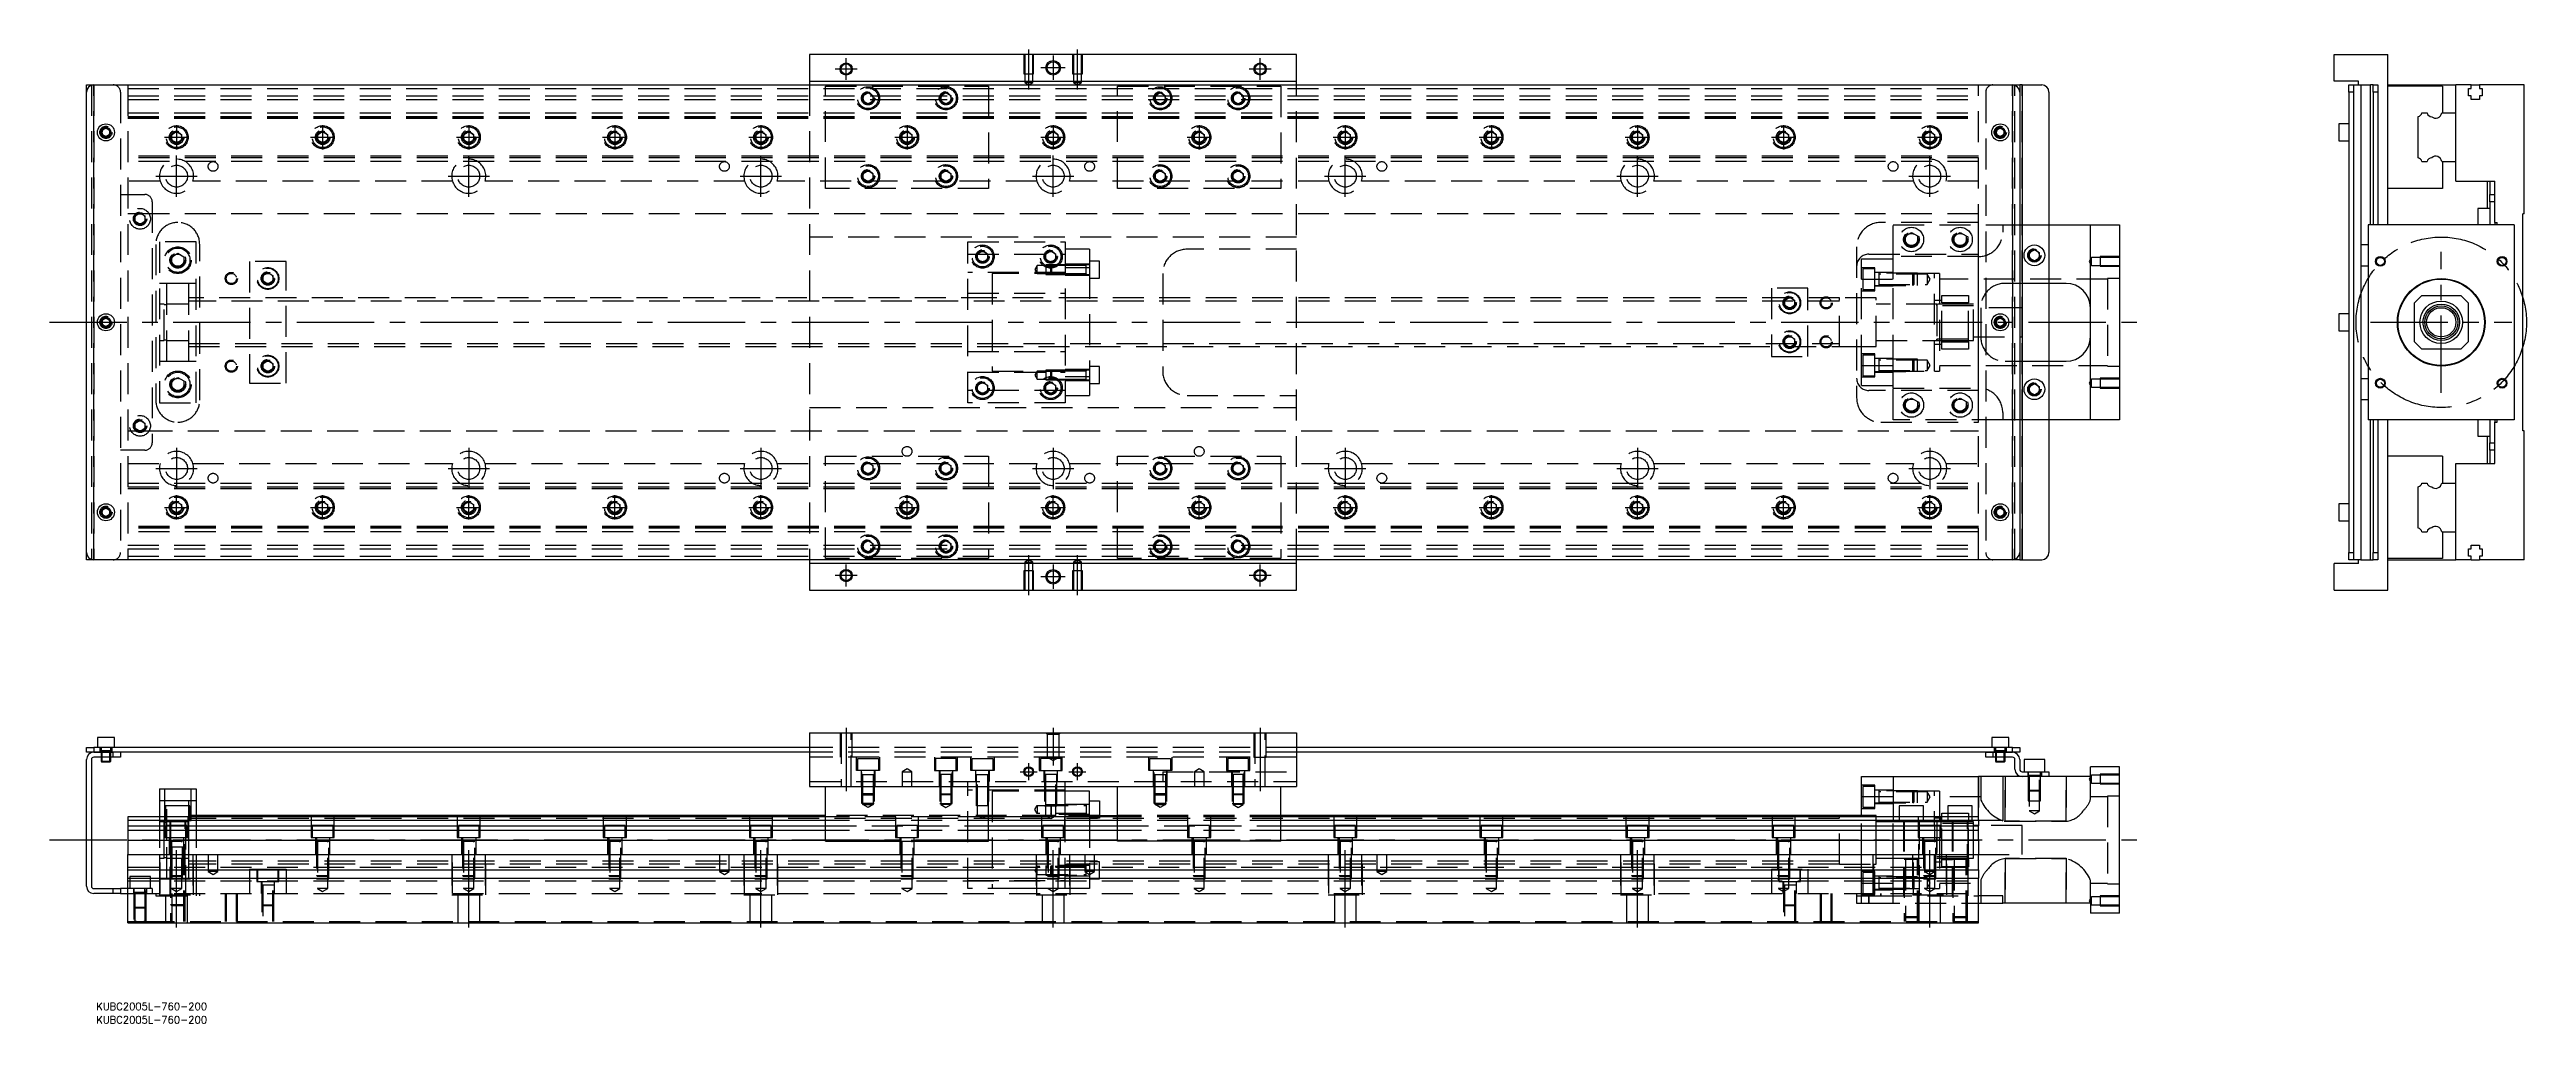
# Model space of a CAD drawing. Extents: x -15 to 1002, y -288 to 112.
import ezdxf

# ---------------------------------------------------------------- set-up
doc = ezdxf.new("R2010")
doc.units = 0
doc.linetypes.add('CENTER', pattern=[50.8, 31.75, -6.35, 6.35, -6.35])
doc.linetypes.add('DASHED', pattern=[19.05, 12.7, -6.35])
doc.layers.get('0').update_dxf_attribs({"linetype": 'CONTINUOUS'})
doc.layers.add('CENTER', color=1, linetype='CENTER')
doc.styles.get("Standard").update_dxf_attribs({"font": 'txt.shx', "height": 3, "bigfont": 'bigfont.shx'})

# ---------------------------------------------------------------- blocks, each defined once
blk = doc.blocks.new('*U2')
at = {"color": 7, "linetype": 'CONTINUOUS'}
blk.add_text('KUBC2005L-760-200', height=3, dxfattribs=at).set_placement((4, -282.4))
blk = doc.blocks.new('*U3')
at = {"color": 7, "linetype": 'CONTINUOUS'}
blk.add_text('KUBC2005L-760-200', height=3, dxfattribs=at).set_placement((4, -287.9))

msp = doc.modelspace()

# ---------------------------------------------------------------- linework, layer by layer
at = {"color": 7, "linetype": 'CONTINUOUS'}
for p, q in [((497, 110), (297, 110)), ((297, 110), (297, 99)), ((497, 99), (497, 110)), ((923.1, 110), (945.1, 110)), ((923.1, 99), (923.1, 110)), ((945.1, 40), (945.1, 110)), ((0, 94.5), (0, 97.5)), ((0, 97.5), (3, 97.5)), ((0, -94.5), (0, 94.5)), ((3, 97.5), (791, 97.5)), ((297, 99), (497, 99)), ((297, 99), (297, 97.5)), ((497, 97.5), (497, 99)), ((791, 97.5), (794, 97.5)), ((794, 97.5), (794, 94.5)), ((795, 97.5), (794, 97.5)), ((794, 94.5), (794, -94.5)), ((795, 97.5), (795, -97.5)), ((795, 97.5), (803, 97.5)), ((806, 94.5), (806, -94.5)), ((933.1, 99), (923.1, 99)), ((929.1, 97.5), (931.1, 97.5)), ((929.1, 94.5), (929.1, 97.5)), ((931.1, 94.5), (929.1, 94.5)), ((929.1, 94.5), (929.1, -94.5)), ((931.1, 97.5), (934.1, 97.5)), ((931.1, 97.5), (931.1, 94.5)), ((931.1, 94.5), (931.1, -94.5)), ((933.1, 97.5), (933.1, 99)), ((934.1, 97.5), (934.1, 31.75)), ((934.1, 97.5), (938.1, 97.5)), ((938.1, 40), (938.1, 97.5)), ((939.1, 97.5), (938.1, 97.5)), ((939.1, 97.5), (941.1, 97.5)), ((939.1, 94.5), (939.1, 97.5)), ((941.1, 94.5), (939.1, 94.5)), ((939.1, 94.5), (939.1, 40)), ((941.1, 97.5), (941.1, 94.5)), ((941.1, 94.5), (941.1, 40)), ((945.1, 97.5), (973.1, 97.5)), ((967.6, 97), (945.1, 97)), ((967.6, 97), (967.6, 86)), ((973.1, 86), (973.1, 97.5)), ((979.4, 97.5), (973.1, 97.5)), ((978.25, 96), (979.4, 96)), ((978.25, 93), (978.25, 96)), ((979.4, 93), (978.25, 93)), ((979.4, 97.5), (982.8, 97.5)), ((979.4, 96), (979.4, 97.5)), ((979.4, 91.5), (979.4, 93)), ((982.8, 97.5), (982.8, 96)), ((1001.1, 97.5), (982.8, 97.5)), ((982.8, 96), (983.95, 96)), ((982.8, 93), (982.8, 91.5)), ((983.95, 93), (982.8, 93)), ((983.95, 96), (983.95, 93)), ((1001.1, 44.5), (1001.1, 97.5)), ((925.1, 81.5), (925.1, 78)), ((929.1, 81.5), (925.1, 81.5)), ((957.6, 67.539608), (957.6, 84.460392)), ((959.139608, 86), (961.260392, 86)), ((967.281934, 86), (973.1, 86)), ((973.1, 66), (973.1, 86)), ((973.1, 66), (973.1, 86)), ((982.8, 91.5), (979.4, 91.5)), ((6.5, 78.866026), (8, 79.73205)), ((6.5, 77.133974), (6.5, 78.866026)), ((8, 76.26795), (6.5, 77.133974)), ((8, 79.73205), (9.5, 78.866026)), ((9.5, 77.133974), (8, 76.26795)), ((9.5, 78.866026), (9.5, 77.133974)), ((784.5, 78.866026), (786, 79.73205)), ((784.5, 77.133974), (784.5, 78.866026)), ((786, 76.26795), (784.5, 77.133974)), ((786, 79.73205), (787.5, 78.866026)), ((787.5, 77.133974), (786, 76.26795)), ((787.5, 78.866026), (787.5, 77.133974)), ((925.1, 78), (925.1, 74.5)), ((925.1, 74.5), (929.1, 74.5)), ((959.139608, 66), (961.260392, 66)), ((967.281934, 66), (973.1, 66)), ((967.6, 66), (967.6, 55)), ((973.1, 58), (973.1, 66)), ((967.6, 55), (945.1, 55)), ((973.1, 58), (989.1, 58)), ((986.1, 46.75), (986.1, 58)), ((987.1, 58), (987.1, 52.5)), ((987.1, 52.5), (989.1, 52.5)), ((987.1, 49.5), (987.1, 52.5)), ((989.1, 41), (989.1, 58)), ((982.1, 46.75), (982.1, 42.5)), ((987.1, 46.75), (982.1, 46.75)), ((982.1, 42.5), (982.1, 40)), ((989.1, 49.5), (987.1, 49.5)), ((987.1, 49.5), (987.1, 40)), ((989.1, 41), (990.1, 41)), ((989.1, 41), (989.1, 40)), ((990.1, 40), (990.1, 41)), ((1001.1, 44.5), (1000.6, 44.5)), ((1000.6, -44.5), (1000.6, 44.5)), ((806.005, 40), (823.005, 40)), ((823.005, -40), (823.005, 40)), ((823.005, 40), (835.005, 40)), ((835.005, 40), (835.005, -40)), ((934.1, 31.75), (934.1, 27.5)), ((937.1, 31.75), (934.1, 31.75)), ((937.1, 40), (937.1, -40)), ((997.1, 40), (937.1, 40)), ((997.1, 40), (997.1, -40)), ((798.005, 28.6547), (800.005, 29.809402)), ((798.005, 26.3453), (798.005, 28.6547)), ((800.005, 25.190598), (798.005, 26.3453)), ((800.005, 29.809402), (802.005, 28.6547)), ((802.005, 26.3453), (800.005, 25.190598)), ((802.005, 28.6547), (802.005, 26.3453)), ((934.1, 27.5), (934.1, 23.25)), ((934.1, 23.25), (934.1, -23.25)), ((934.1, 23.25), (937.1, 23.25)), ((813.005, 16), (806.005, 16)), ((959.1, 11), (956.1, 8)), ((959.1, 11), (975.1, 11)), ((978.1, 8), (975.1, 11)), ((6.5, 0.866026), (8, 1.73205)), ((6.5, -0.866026), (6.5, 0.866026)), ((8, 1.73205), (9.5, 0.866026)), ((9.5, 0.866026), (9.5, -0.866026)), ((784.505, 0.866026), (786.005, 1.73205)), ((784.505, -0.866026), (784.505, 0.866026)), ((786.005, 1.73205), (787.505, 0.866026)), ((787.505, 0.866026), (787.505, -0.866026)), ((925.1, 3.5), (925.1, 0)), ((929.1, 3.5), (925.1, 3.5)), ((956.1, -8), (956.1, 8)), ((978.1, 8), (978.1, -8)), ((8, -1.73205), (6.5, -0.866026)), ((9.5, -0.866026), (8, -1.73205)), ((786.005, -1.73205), (784.505, -0.866026)), ((787.505, -0.866026), (786.005, -1.73205)), ((925.1, 0), (925.1, -3.5)), ((925.1, -3.5), (929.1, -3.5)), ((956.1, -8), (959.1, -11)), ((975.1, -11), (978.1, -8)), ((806.005, -16), (813.005, -16)), ((975.1, -11), (959.1, -11)), ((798.005, -26.3453), (800.005, -25.190598)), ((798.005, -28.6547), (798.005, -26.3453)), ((800.005, -29.809402), (798.005, -28.6547)), ((800.005, -25.190598), (802.005, -26.3453)), ((802.005, -28.6547), (800.005, -29.809402)), ((802.005, -26.3453), (802.005, -28.6547)), ((934.1, -23.25), (934.1, -27.5)), ((937.1, -23.25), (934.1, -23.25)), ((934.1, -27.5), (934.1, -31.75)), ((823.005, -40), (806.005, -40)), ((835.005, -40), (823.005, -40)), ((934.1, -31.75), (934.1, -97.5)), ((934.1, -31.75), (937.1, -31.75)), ((997.1, -40), (937.1, -40)), ((938.1, -97.5), (938.1, -40)), ((939.1, -40), (939.1, -94.5)), ((941.1, -40), (941.1, -94.5)), ((945.1, -110), (945.1, -40)), ((982.1, -40), (982.1, -42.5)), ((987.1, -40), (987.1, -49.5)), ((988.7, -39.999994), (988.7, -40.000852)), ((989.1, -40), (989.1, -41)), ((990.1, -41), (990.1, -40)), ((982.1, -42.5), (982.1, -46.75)), ((982.1, -46.75), (987.1, -46.75)), ((986.1, -58), (986.1, -46.75)), ((987.1, -49.5), (989.1, -49.5)), ((987.1, -52.5), (987.1, -49.5)), ((989.1, -58), (989.1, -41)), ((989.1, -41), (990.1, -41)), ((1001.1, -44.5), (1000.6, -44.5)), ((1001.1, -97.5), (1001.1, -44.5)), ((967.6, -55), (945.1, -55)), ((967.6, -55), (967.6, -66)), ((973.1, -66), (973.1, -58)), ((973.1, -58), (989.1, -58)), ((989.1, -52.5), (987.1, -52.5)), ((987.1, -52.5), (987.1, -58)), ((957.6, -84.460392), (957.6, -67.539608)), ((959.139608, -66), (961.260392, -66)), ((967.281934, -66), (973.1, -66)), ((973.1, -86), (973.1, -66)), ((973.1, -86), (973.1, -66)), ((6.5, -77.133974), (8, -76.26795)), ((6.5, -78.866026), (6.5, -77.133974)), ((8, -79.73205), (6.5, -78.866026)), ((8, -76.26795), (9.5, -77.133974)), ((9.5, -78.866026), (8, -79.73205)), ((9.5, -77.133974), (9.5, -78.866026)), ((784.5, -77.133974), (786, -76.26795)), ((784.5, -78.866026), (784.5, -77.133974)), ((786, -79.73205), (784.5, -78.866026)), ((786, -76.26795), (787.5, -77.133974)), ((787.5, -78.866026), (786, -79.73205)), ((787.5, -77.133974), (787.5, -78.866026)), ((925.1, -74.5), (925.1, -78)), ((929.1, -74.5), (925.1, -74.5)), ((925.1, -78), (925.1, -81.5)), ((925.1, -81.5), (929.1, -81.5)), ((959.139608, -86), (961.260392, -86)), ((967.281934, -86), (973.1, -86)), ((967.6, -86), (967.6, -97)), ((973.1, -97.5), (973.1, -86)), ((979.4, -91.5), (982.8, -91.5)), ((979.4, -93), (979.4, -91.5)), ((982.8, -91.5), (982.8, -93)), ((0, -97.5), (0, -94.5)), ((3, -97.5), (0, -97.5)), ((791, -97.5), (3, -97.5)), ((297, -97.5), (297, -99)), ((497, -99), (297, -99)), ((297, -99), (297, -110)), ((497, -99), (497, -97.5)), ((497, -110), (497, -99)), ((794, -97.5), (791, -97.5)), ((794, -94.5), (794, -97.5)), ((794, -97.5), (795, -97.5)), ((795, -97.5), (803, -97.5)), ((923.1, -110), (923.1, -99)), ((933.1, -99), (923.1, -99)), ((929.1, -94.5), (931.1, -94.5)), ((929.1, -97.5), (929.1, -94.5)), ((931.1, -97.5), (929.1, -97.5)), ((931.1, -94.5), (931.1, -97.5)), ((934.1, -97.5), (931.1, -97.5)), ((933.1, -99), (933.1, -97.5)), ((934.1, -97.5), (938.1, -97.5)), ((938.1, -97.5), (939.1, -97.5)), ((939.1, -94.5), (941.1, -94.5)), ((939.1, -97.5), (939.1, -94.5)), ((941.1, -97.5), (939.1, -97.5)), ((941.1, -94.5), (941.1, -97.5)), ((967.6, -97), (945.1, -97)), ((945.1, -97.5), (973.1, -97.5)), ((979.4, -97.5), (973.1, -97.5)), ((978.25, -93), (979.4, -93)), ((978.25, -96), (978.25, -93)), ((979.4, -96), (978.25, -96)), ((979.4, -97.5), (979.4, -96)), ((979.4, -97.5), (982.8, -97.5)), ((982.8, -93), (983.95, -93)), ((982.8, -96), (982.8, -97.5)), ((983.95, -96), (982.8, -96)), ((1001.1, -97.5), (982.8, -97.5)), ((983.95, -93), (983.95, -96)), ((297, -110), (497, -110)), ((923.1, -110), (945.1, -110)), ((11.5, -170.55), (4.5, -170.55)), ((4.5, -170.55), (4.5, -174.55)), ((11.5, -174.55), (11.5, -170.55)), ((297, -168.55), (297, -190.55)), ((297, -168.55), (497, -168.55)), ((497, -168.55), (497, -190.55)), ((789.505, -170.55), (782.505, -170.55)), ((782.505, -170.55), (782.505, -174.55)), ((789.505, -174.55), (789.505, -170.55)), ((0, -176.55), (0, -174.55)), ((0, -174.55), (3, -174.55)), ((3, -176.55), (0, -176.55)), ((0, -231.55), (0, -179.55)), ((2, -179.55), (2, -231.55)), ((3, -174.55), (3, -176.55)), ((297, -174.55), (3, -174.55)), ((11, -176.55), (3, -176.55)), ((3, -176.55), (11, -176.55)), ((11, -178.55), (3, -178.55)), ((6, -178.55), (6, -180.2)), ((6, -180.2), (10, -180.2)), ((6, -180.2), (6.35, -180.55)), ((6.35, -178.55), (6.35, -180.55)), ((9.65, -180.55), (6.35, -180.55)), ((9.65, -180.55), (9.65, -178.55)), ((9.65, -180.55), (10, -180.2)), ((10, -180.2), (10, -178.55)), ((297, -176.55), (11, -176.55)), ((11, -178.55), (11, -176.55)), ((14, -178.55), (11, -178.55)), ((14, -176.55), (14, -178.55)), ((791, -174.55), (497, -174.55)), ((783, -176.55), (497, -176.55)), ((780.005, -178.55), (780.005, -176.55)), ((783.005, -178.55), (780.005, -178.55)), ((783.005, -176.55), (783.005, -178.55)), ((783.005, -176.55), (791.005, -176.55)), ((791.005, -176.55), (783.005, -176.55)), ((791.005, -178.55), (783.005, -178.55)), ((784.005, -178.55), (784.005, -180.2)), ((784.005, -180.2), (788.005, -180.2)), ((784.005, -180.2), (784.355, -180.55)), ((784.355, -178.55), (784.355, -180.55)), ((787.655, -180.55), (784.355, -180.55)), ((787.655, -180.55), (787.655, -178.55)), ((787.655, -180.55), (788.005, -180.2)), ((788.005, -180.2), (788.005, -178.55)), ((791.005, -176.55), (791.005, -174.55)), ((791.005, -174.55), (794.005, -174.55)), ((794.005, -176.55), (791.005, -176.55)), ((792.005, -183.55), (792.005, -179.55)), ((794.005, -174.55), (794.005, -176.55)), ((794.005, -179.55), (794.005, -183.55)), ((804.255, -179.55), (795.755, -179.55)), ((795.755, -179.55), (795.755, -184.55)), ((804.255, -184.55), (804.255, -179.55)), ((835.005, -182.55), (823.005, -182.55)), ((823.005, -186.55), (823.005, -182.55)), ((835.005, -242.55), (835.005, -182.55)), ((30, -191.55), (45, -191.55)), ((30, -191.55), (30, -203.05)), ((45, -191.55), (45, -203.05)), ((297, -190.55), (497, -190.55)), ((303.5, -213.05), (303.5, -190.55)), ((370.5, -213.05), (370.5, -190.55)), ((402, -203.05), (402, -190.55)), ((412, -192.55), (402, -192.55)), ((402, -203.05), (402, -192.55)), ((412, -203.05), (412, -192.55)), ((423.5, -213.05), (423.5, -190.55)), ((490.5, -213.05), (490.5, -190.55)), ((729.005, -186.55), (742.005, -186.55)), ((729.005, -194.76658), (729.005, -186.55)), ((742.005, -186.55), (742.005, -203.05)), ((742.005, -186.55), (777.005, -186.55)), ((777.005, -203.05), (777.005, -186.55)), ((787.005, -186.55), (777.005, -186.55)), ((795.005, -186.55), (787.005, -186.55)), ((787.005, -186.55), (787.005, -204.55)), ((795.005, -184.55), (803.005, -184.55)), ((803.005, -186.55), (795.005, -186.55)), ((803.005, -186.55), (803.005, -184.55)), ((803.005, -184.55), (806.005, -184.55)), ((806.005, -186.55), (803.005, -186.55)), ((806.005, -184.55), (806.005, -186.55)), ((823.005, -186.55), (806.005, -186.55)), ((303.5, -203.05), (17, -203.05)), ((17, -203.05), (17, -204.589608)), ((303.5, -202.55), (45, -202.55)), ((423.5, -203.05), (370.5, -203.05)), ((412, -196.55), (416, -196.55)), ((416, -196.55), (416, -203.05)), ((416, -202.55), (423.5, -202.55)), ((720, -202.55), (490.5, -202.55)), ((777, -203.05), (490.5, -203.05)), ((720.005, -202.55), (720, -202.55)), ((720.005, -202.55), (720.005, -203.05)), ((729.005, -202.55), (720.005, -202.55)), ((720.01, -202.55), (720.005, -202.55)), ((729.005, -194.76658), (742.005, -194.76658)), ((729.005, -203.05), (729.005, -194.76658)), ((754.505, -198.55), (744.505, -198.55)), ((744.505, -198.55), (744.505, -203.05)), ((754.505, -203.05), (754.505, -198.55)), ((774.505, -198.55), (764.505, -198.55)), ((764.505, -198.55), (764.505, -203.05)), ((774.505, -203.05), (774.505, -198.55)), ((777.005, -204.589608), (777.005, -203.05)), ((303.5, -204.589608), (17, -204.589608)), ((17, -204.589608), (17, -206.710392)), ((17, -206.710392), (303.5, -206.710392)), ((17, -206.710392), (17, -208.620532)), ((303.5, -208.620532), (17, -208.620532)), ((17, -208.620532), (17, -212.731934)), ((17, -212.731934), (17, -218.55)), ((303.5, -212.731934), (17, -212.731934)), ((303.5, -213.05), (370.5, -213.05)), ((423.5, -204.589608), (370.5, -204.589608)), ((370.5, -206.710392), (423.5, -206.710392)), ((423.5, -208.620532), (370.5, -208.620532)), ((423.5, -212.731934), (370.5, -212.731934)), ((490.5, -213.05), (423.5, -213.05)), ((777, -204.589608), (490.5, -204.589608)), ((490.5, -206.710392), (777, -206.710392)), ((777, -208.620532), (490.5, -208.620532)), ((777, -212.731934), (490.5, -212.731934)), ((787.005, -204.55), (777.005, -204.55)), ((777.005, -204.589608), (777.005, -206.710392)), ((777.005, -208.620532), (777.005, -206.710392)), ((777.005, -212.731934), (777.005, -208.620532)), ((777.005, -212.731934), (777.005, -218.55)), ((17, -224.85), (17, -218.55)), ((17, -218.55), (777, -218.55)), ((777.005, -224.85), (777.005, -218.55)), ((3, -232.55), (11, -232.55)), ((11, -234.55), (11, -232.55)), ((11, -232.55), (14, -232.55)), ((14, -232.55), (14, -234.55)), ((17, -232.55), (14, -232.55)), ((17, -224.85), (777, -224.85)), ((17, -228.25), (17, -224.85)), ((17, -246.55), (17, -228.25)), ((17, -228.25), (777, -228.25)), ((777.005, -224.85), (777.005, -228.25)), ((777.005, -246.55), (777.005, -228.25)), ((11, -234.55), (3, -234.55)), ((14, -234.55), (11, -234.55)), ((14, -234.55), (17, -234.55)), ((787.005, -235.55), (777.005, -235.55)), ((777.005, -238.55), (787.005, -238.55)), ((787.005, -238.55), (787.005, -235.55)), ((823.005, -238.55), (787.005, -238.55)), ((823.005, -238.55), (823.005, -242.55)), ((835.005, -242.55), (823.005, -242.55)), ((17, -246.55), (777, -246.55))]:
    msp.add_line(p, q, dxfattribs=at)
at = {"color": 3, "linetype": 'DASHED'}
for p, q in [((385.000006, 110), (385.000006, 102)), ((385.000006, 102), (388.999994, 102)), ((385.35, 110), (385.35, 102)), ((385.35, 102), (385.35, 98.5)), ((388.65, 102), (388.65, 110)), ((388.65, 98.5), (388.65, 102)), ((388.999994, 102), (388.999994, 110)), ((405.000006, 110), (405.000006, 102)), ((405.000006, 102), (408.999994, 102)), ((405.35, 110), (405.35, 102)), ((405.35, 102), (405.35, 98.5)), ((408.65, 102), (408.65, 110)), ((408.65, 98.5), (408.65, 102)), ((408.999994, 102), (408.999994, 110)), ((2, 97.5), (2, -97.5)), ((3, 97.5), (3, -97.5)), ((3, -97.5), (3, 97.5)), ((3, -97.5), (3, 97.5)), ((3, 97.5), (3, -97.5)), ((14, 94.5), (14, -94.5)), ((17, 97.5), (17, -97.5)), ((17, 96), (777, 96)), ((17, 93), (777, 93)), ((297, 97.5), (297, -97.5)), ((303.5, 97), (370.5, 97)), ((303.5, 55), (303.5, 97)), ((319, 93.1547), (321, 94.309402)), ((319, 90.8453), (319, 93.1547)), ((321, 94.309402), (323, 93.1547)), ((323, 93.1547), (323, 90.8453)), ((323.483582, 92.286038), (323.5, 92)), ((351, 93.1547), (353, 94.309402)), ((351, 90.8453), (351, 93.1547)), ((353, 94.309402), (355, 93.1547)), ((355, 93.1547), (355, 90.8453)), ((355.483582, 92.286038), (355.5, 92)), ((370.5, 97), (370.5, 55)), ((388.65, 98.5), (385.35, 98.5)), ((385.35, 98.5), (387, 97.547372)), ((387, 97.547372), (388.65, 98.5)), ((408.65, 98.5), (405.35, 98.5)), ((405.35, 98.5), (407, 97.547372)), ((407, 97.547372), (408.65, 98.5)), ((423.5, 97), (490.5, 97)), ((423.5, 55), (423.5, 97)), ((438.5, 92), (438.518502, 92.303588)), ((439, 93.1547), (441, 94.309402)), ((439, 90.8453), (439, 93.1547)), ((441, 94.309402), (443, 93.1547)), ((443, 93.1547), (443, 90.8453)), ((470.5, 92), (470.512884, 92.253488)), ((471, 93.1547), (473, 94.309402)), ((471, 90.8453), (471, 93.1547)), ((473, 94.309402), (475, 93.1547)), ((475, 93.1547), (475, 90.8453)), ((490.5, 97), (490.5, 55)), ((497, -97.5), (497, 97.5)), ((777, -97.5), (777, 97.5)), ((780, 94.5), (780, -94.5)), ((791, -97.5), (791, 97.5)), ((791, 97.5), (791, -97.5)), ((792, -97.5), (792, 97.5)), ((795, -97.5), (795, 97.5)), ((17, 91.5), (777, 91.5)), ((17, 86), (777, 86)), ((17, 84.460392), (777, 84.460392)), ((17, 84.403994), (777, 84.403994)), ((17, 83.8), (777, 83.8)), ((321, 89.690598), (319, 90.8453)), ((323, 90.8453), (321, 89.690598)), ((353, 89.690598), (351, 90.8453)), ((355, 90.8453), (353, 89.690598)), ((441, 89.690598), (439, 90.8453)), ((443, 90.8453), (441, 89.690598)), ((473, 89.690598), (471, 90.8453)), ((475, 90.8453), (473, 89.690598)), ((9.973226, 78.326156), (10, 78)), ((34.5, 76), (34.534018, 76.411016)), ((35, 77.1547), (37, 78.309402)), ((35, 74.8453), (35, 77.1547)), ((37, 73.690598), (35, 74.8453)), ((37, 78.309402), (39, 77.1547)), ((39, 74.8453), (37, 73.690598)), ((39, 77.1547), (39, 74.8453)), ((94.5, 76), (94.534018, 76.411016)), ((95, 77.1547), (97, 78.309402)), ((95, 74.8453), (95, 77.1547)), ((97, 73.690598), (95, 74.8453)), ((97, 78.309402), (99, 77.1547)), ((99, 74.8453), (97, 73.690598)), ((99, 77.1547), (99, 74.8453)), ((155, 77.1547), (157, 78.309402)), ((155, 74.8453), (155, 77.1547)), ((157, 73.690598), (155, 74.8453)), ((157, 78.309402), (159, 77.1547)), ((159, 74.8453), (157, 73.690598)), ((159, 77.1547), (159, 74.8453)), ((159.483582, 76.286038), (159.5, 76)), ((214.5, 76), (214.534018, 76.411016)), ((215, 77.1547), (217, 78.309402)), ((215, 74.8453), (215, 77.1547)), ((217, 73.690598), (215, 74.8453)), ((217, 78.309402), (219, 77.1547)), ((219, 74.8453), (217, 73.690598)), ((219, 77.1547), (219, 74.8453)), ((275, 77.1547), (277, 78.309402)), ((275, 74.8453), (275, 77.1547)), ((277, 73.690598), (275, 74.8453)), ((277, 78.309402), (279, 77.1547)), ((279, 74.8453), (277, 73.690598)), ((279, 77.1547), (279, 74.8453)), ((279.483582, 76.286038), (279.5, 76)), ((334.5, 76), (334.534018, 76.411016)), ((335, 77.1547), (337, 78.309402)), ((335, 74.8453), (335, 77.1547)), ((337, 73.690598), (335, 74.8453)), ((337, 78.309402), (339, 77.1547)), ((339, 74.8453), (337, 73.690598)), ((339, 77.1547), (339, 74.8453)), ((394.5, 76), (394.534018, 76.411016)), ((395, 77.1547), (397, 78.309402)), ((395, 74.8453), (395, 77.1547)), ((397, 73.690598), (395, 74.8453)), ((397, 78.309402), (399, 77.1547)), ((399, 74.8453), (397, 73.690598)), ((399, 77.1547), (399, 74.8453)), ((454.5, 76), (454.534018, 76.411016)), ((455, 77.1547), (457, 78.309402)), ((455, 74.8453), (455, 77.1547)), ((457, 73.690598), (455, 74.8453)), ((457, 78.309402), (459, 77.1547)), ((459, 74.8453), (457, 73.690598)), ((459, 77.1547), (459, 74.8453)), ((514.5, 76), (514.534018, 76.411016)), ((515, 77.1547), (517, 78.309402)), ((515, 74.8453), (515, 77.1547)), ((517, 73.690598), (515, 74.8453)), ((517, 78.309402), (519, 77.1547)), ((519, 74.8453), (517, 73.690598)), ((519, 77.1547), (519, 74.8453)), ((574.5, 76), (574.534018, 76.411016)), ((575, 77.1547), (577, 78.309402)), ((575, 74.8453), (575, 77.1547)), ((577, 73.690598), (575, 74.8453)), ((577, 78.309402), (579, 77.1547)), ((579, 74.8453), (577, 73.690598)), ((579, 77.1547), (579, 74.8453)), ((634.5, 76), (634.534018, 76.411016)), ((635, 77.1547), (637, 78.309402)), ((635, 74.8453), (635, 77.1547)), ((637, 73.690598), (635, 74.8453)), ((637, 78.309402), (639, 77.1547)), ((639, 74.8453), (637, 73.690598)), ((639, 77.1547), (639, 74.8453)), ((694.5, 76), (694.534018, 76.411016)), ((695, 77.1547), (697, 78.309402)), ((695, 74.8453), (695, 77.1547)), ((697, 73.690598), (695, 74.8453)), ((697, 78.309402), (699, 77.1547)), ((699, 74.8453), (697, 73.690598)), ((699, 77.1547), (699, 74.8453)), ((755, 77.1547), (757, 78.309402)), ((755, 74.8453), (755, 77.1547)), ((757, 73.690598), (755, 74.8453)), ((757, 78.309402), (759, 77.1547)), ((759, 74.8453), (757, 73.690598)), ((759, 77.1547), (759, 74.8453)), ((759.483582, 76.286038), (759.5, 76)), ((787.973226, 78.326156), (788, 78)), ((777, 68.2), (17, 68.2)), ((777, 67.596006), (17, 67.596006)), ((777, 67.539608), (17, 67.539608)), ((777, 66), (17, 66)), ((319, 61.1547), (321, 62.309402)), ((319, 58.8453), (319, 61.1547)), ((321, 62.309402), (323, 61.1547)), ((323, 61.1547), (323, 58.8453)), ((351, 61.1547), (353, 62.309402)), ((351, 58.8453), (351, 61.1547)), ((353, 62.309402), (355, 61.1547)), ((355, 61.1547), (355, 58.8453)), ((439, 61.1547), (441, 62.309402)), ((439, 58.8453), (439, 61.1547)), ((441, 62.309402), (443, 61.1547)), ((443, 61.1547), (443, 58.8453)), ((471, 61.1547), (473, 62.309402)), ((471, 58.8453), (471, 61.1547)), ((473, 62.309402), (475, 61.1547)), ((475, 61.1547), (475, 58.8453)), ((14, 52.5), (24, 52.5)), ((30.291796, 58), (17, 58)), ((150.291796, 58), (43.708204, 58)), ((270.291796, 58), (163.708204, 58)), ((390.291796, 58), (283.708204, 58)), ((370.5, 55), (303.5, 55)), ((321, 57.690598), (319, 58.8453)), ((323, 58.8453), (321, 57.690598)), ((323.483582, 60.286038), (323.5, 60)), ((353, 57.690598), (351, 58.8453)), ((355, 58.8453), (353, 57.690598)), ((355.483582, 60.286038), (355.5, 60)), ((510.291796, 58), (403.708204, 58)), ((490.5, 55), (423.5, 55)), ((441, 57.690598), (439, 58.8453)), ((443, 58.8453), (441, 57.690598)), ((443.483582, 60.286038), (443.5, 60)), ((470.5, 60), (470.512884, 60.253488)), ((473, 57.690598), (471, 58.8453)), ((475, 58.8453), (473, 57.690598)), ((630.291796, 58), (523.708204, 58)), ((750.291796, 58), (643.708204, 58)), ((777, 58), (763.708204, 58)), ((21.359688, 44.5), (17, 44.5)), ((19.5, 42.5), (19.534018, 42.911016)), ((20, 43.6547), (22, 44.809402)), ((20, 41.3453), (20, 43.6547)), ((22, 40.190598), (20, 41.3453)), ((22, 44.809402), (24, 43.6547)), ((24, 41.3453), (22, 40.190598)), ((777, 44.5), (22.640312, 44.5)), ((24, 43.6547), (24, 41.3453)), ((27, 49.5), (27, -49.5)), ((777.005, 41), (737.005, 41)), ((777.005, 28), (777.005, 41)), ((28.5, 32), (28.5, -32)), ((45, 33), (30, 33)), ((30, 33), (30, -33)), ((45, -33), (45, 33)), ((46.5, -32), (46.5, 32)), ((497, 35), (297, 35)), ((362, 33), (402, 33)), ((362, -33), (362, 33)), ((402, 33), (402, -33)), ((727.005, 31), (727.005, -31)), ((742.005, 27), (742.005, 40)), ((742.005, 40), (787.005, 40)), ((747.005, 35.443376), (749.505, 36.886752)), ((747.005, 32.556624), (747.005, 35.443376)), ((749.505, 31.113248), (747.005, 32.556624)), ((749.505, 36.886752), (752.005, 35.443376)), ((752.005, 32.556624), (749.505, 31.113248)), ((752.005, 35.443376), (752.005, 32.556624)), ((752.482798, 34.364306), (752.505, 34)), ((767.005, 35.443376), (769.505, 36.886752)), ((767.005, 32.556624), (767.005, 35.443376)), ((769.505, 31.113248), (767.005, 32.556624)), ((769.505, 36.886752), (772.005, 35.443376)), ((772.005, 32.556624), (769.505, 31.113248)), ((772.005, 35.443376), (772.005, 32.556624)), ((772.482798, 34.364306), (772.505, 34)), ((787.005, 40), (787.005, 37)), ((787.005, 40), (794.005, 40)), ((794.005, 40), (806.005, 40)), ((34.5, 25.5), (34.520026, 25.846056)), ((35, 26.943376), (37.5, 28.386752)), ((35, 24.056624), (35, 26.943376)), ((37.5, 22.613248), (35, 24.056624)), ((37.5, 28.386752), (40, 26.943376)), ((40, 24.056624), (37.5, 22.613248)), ((40, 26.943376), (40, 24.056624)), ((67, 25), (67, -25)), ((82, 25), (67, 25)), ((82, -25), (82, 25)), ((362, 28), (402, 28)), ((402, 20.5), (362, 20.5)), ((366, 28.1547), (368, 29.309402)), ((366, 25.8453), (366, 28.1547)), ((368, 24.690598), (366, 25.8453)), ((368, 29.309402), (370, 28.1547)), ((370, 25.8453), (368, 24.690598)), ((370, 28.1547), (370, 25.8453)), ((370.483582, 27.286038), (370.5, 27)), ((390.5, 23.300636), (389.547372, 21.650636)), ((389.547372, 21.650636), (390.5, 20.000636)), ((390.5, 20.000636), (390.5, 23.300636)), ((394, 23.300636), (390.5, 23.300636)), ((394, 28.1547), (396, 29.309402)), ((394, 25.8453), (394, 28.1547)), ((396, 24.690598), (394, 25.8453)), ((394, 23.65063), (394, 19.65064)), ((396.35, 23.65063), (394, 23.65063)), ((396, 23.300636), (394, 23.300636)), ((396, 29.309402), (398, 28.1547)), ((398, 25.8453), (396, 24.690598)), ((396.35, 23.650636), (396, 23.300636)), ((396, 20.000636), (396, 23.300636)), ((402, 23.300636), (396, 23.300636)), ((402, 23.300636), (396, 23.300636)), ((396.35, 23.650636), (396.35, 19.650636)), ((402, 23.650632), (396.35, 23.650636)), ((402, 23.65063), (396.35, 23.65063)), ((398, 28.1547), (398, 25.8453)), ((398.483582, 27.286038), (398.5, 27)), ((412, 30), (402, 30)), ((412, 23.900636), (402, 23.900636)), ((410.605, 23.650636), (402, 23.650632)), ((410.6, 23.300636), (402, 23.300636)), ((412, 22.36068), (402, 22.36068)), ((412, 23.650636), (410.595, 23.650636)), ((410.6, 19.65063), (410.6, 23.65064)), ((410.6, 23.300636), (410.6, 23.65064)), ((410.6, 23.434174), (410.6, 23.650636)), ((410.6, 23.650636), (410.6, 23.433968)), ((412, 30), (412, 22.36068)), ((416, 25.150636), (412, 25.150636)), ((412, 22.36068), (412, -22.36068)), ((416, 18.150636), (416, 25.150636)), ((497, 30), (452, 30)), ((729.005, 26), (742.005, 26)), ((729.005, 17.78342), (729.005, 26)), ((734.505, 22.42767), (729.005, 22.42767)), ((729.505, 21.92767), (729.505, 13.42767)), ((734.505, 21.92767), (729.505, 21.92767)), ((732.005, 28), (777.005, 28)), ((734.505, 12.92767), (734.505, 22.42767)), ((742.005, 20.42767), (734.505, 20.42767)), ((742.005, 17.78342), (742.005, 27)), ((777.005, 27), (742.005, 27)), ((742.005, 17.78342), (742.005, 26)), ((777.005, -28), (777.005, 28)), ((797.505, 27.5), (797.53189, 27.865682)), ((823.505, 26.65), (822.552372, 25)), ((822.552372, 25), (823.505, 23.35)), ((823.505, 23.35), (823.505, 26.65)), ((827.005, 26.65), (823.505, 26.65)), ((823.505, 23.35), (827.005, 23.35)), ((827.005, 26.999994), (827.005, 23.000006)), ((835.005, 26.999994), (827.005, 26.999994)), ((835.005, 26.65), (827.005, 26.65)), ((827.005, 23.35), (835.005, 23.35)), ((827.005, 23.000006), (835.005, 23.000006)), ((33, 16), (30, 16)), ((33, -16), (33, 16)), ((42, 16), (33, 16)), ((42, 16), (33, 16)), ((42, -16), (42, 16)), ((45, 16), (42, 16)), ((72.5, 19.1547), (74.5, 20.309402)), ((72.5, 16.8453), (72.5, 19.1547)), ((74.5, 15.690598), (72.5, 16.8453)), ((74.5, 20.309402), (76.5, 19.1547)), ((76.5, 16.8453), (74.5, 15.690598)), ((76.5, 19.1547), (76.5, 16.8453)), ((76.983582, 18.286038), (77, 18)), ((362, 12), (402, 12)), ((372, 20), (372, -20)), ((402, 20), (372, 20)), ((390.5, 20.000636), (394, 20.000636)), ((394, 20.000636), (396, 20.000636)), ((394, 19.65064), (396.35, 19.65064)), ((396, 20.000636), (402, 20.000636)), ((396, 20.000636), (396.35, 19.650636)), ((396, 20.000636), (402, 20.000636)), ((396.35, 19.65064), (402, 19.65064)), ((396.35, 19.650636), (402, 19.650638)), ((402, 20.000636), (410.6, 20.000636)), ((402, 19.650638), (410.605, 19.650636)), ((402, 19.400636), (412, 19.400636)), ((410.595, 19.650636), (412, 19.650636)), ((410.6, 19.65063), (410.6, 20.000636)), ((410.6, 19.867344), (410.6, 19.650636)), ((410.6, 19.650636), (410.6, 19.867096)), ((412, 18.150636), (416, 18.150636)), ((442, 20), (442, -20)), ((692, 14), (692, -14)), ((707, 14), (692, 14)), ((697.5, 9.1547), (699.5, 10.309402)), ((699.5, 10.309402), (701.5, 9.1547)), ((707, -14), (707, 14)), ((729.005, -17.78342), (729.005, 17.78342)), ((729.005, 17.78342), (742.005, 17.78342)), ((729.005, 12.92767), (734.505, 12.92767)), ((729.505, 13.42767), (734.505, 13.42767)), ((752.005, 20.177664), (734.505, 20.177664)), ((734.505, 15.177674), (752.005, 15.177674)), ((734.505, 14.92767), (742.005, 14.92767)), ((736.105, 20.177674), (736.105, 15.177664)), ((756.005, 19.77767), (736.105, 19.77767)), ((736.105, 15.57767), (756.005, 15.57767)), ((759.005, 20), (742.005, 20)), ((759.005, 20), (742.005, 20)), ((742.005, -17.78342), (742.005, 17.78342)), ((742.005, -17.78342), (742.005, 17.78342)), ((750.105, 15.17767), (750.105, 20.17767)), ((750.505, 19.77767), (750.105, 20.17767)), ((750.105, 15.17767), (750.505, 15.57767)), ((750.505, 19.77767), (750.505, 15.57767)), ((752.005, 15.177674), (752.005, 20.177664)), ((756.005, 19.77767), (756.005, 15.57767)), ((757.217436, 17.67767), (756.005, 19.77767)), ((756.005, 15.57767), (757.217436, 17.67767)), ((759.005, -20), (759.005, 20)), ((761.005, 20), (759.005, 20)), ((761.005, 20), (761.005, -20)), ((830.005, 17.75), (761.005, 17.75)), ((762.005, 11), (773.005, 11)), ((762.005, 8), (762.005, 11)), ((773.005, 11), (773.005, 8)), ((794.005, 16), (788.005, 16)), ((806.005, 16), (794.005, 16)), ((830.005, 18), (830.005, -18)), ((835.005, 18), (830.005, 18)), ((6, 0), (6.023172, 0.30356)), ((31.85, 7.5), (30, 7.5)), ((31.85, -7.5), (31.85, 7.5)), ((33, 7.15), (31.85, 7.15)), ((42, 7.5), (33, 7.5)), ((42, 7.5), (33, 7.5)), ((372, 10), (42, 10)), ((720, 8.75), (42, 8.75)), ((412, 10), (372, 10)), ((412, 10), (372, 10)), ((412, 9.999994), (372, 9.999994)), ((720.005, 10), (412, 10)), ((697.5, 6.8453), (697.5, 9.1547)), ((699.5, 5.690598), (697.5, 6.8453)), ((701.5, 6.8453), (699.5, 5.690598)), ((701.5, 9.1547), (701.5, 6.8453)), ((701.983582, 8.286038), (702, 8)), ((720.005, -10), (720.005, 10)), ((735.005, 10), (720.005, 10)), ((735.005, 10), (729.005, 10)), ((735.005, -10), (735.005, 10)), ((735.005, -10), (735.005, 10)), ((760.01, 7.5), (735.005, 7.5)), ((760, 7.5), (735.005, 7.5)), ((762.005, 9), (759.005, 9)), ((773.005, 7.5), (760, 7.5)), ((760.01, 7.5), (760, 7.5)), ((760.005, 6.950984), (760.005, 7.5)), ((760.005, 7.5), (760.005, 6.951128)), ((760.005, 6.951128), (760.005, -6.950984)), ((775.005, 6.75), (760.005, 6.75)), ((773.005, 7.5), (760.01, 7.5)), ((773.005, 8), (762.005, 8)), ((762.005, -8), (762.005, 8)), ((773.005, -8), (773.005, 8)), ((775.005, 7.5), (773.005, 7.5)), ((775.005, -7.5), (775.005, 7.5)), ((794.005, 6), (775.005, 6)), ((778.005, 6), (778.005, -6)), ((787.978226, 0.326156), (788.005, 0)), ((795.005, 6), (794.005, 6)), ((795.005, -6), (795.005, 6)), ((30, -7.5), (31.85, -7.5)), ((31.85, -7.15), (33, -7.15)), ((33, -7.5), (42, -7.5)), ((33, -7.5), (42, -7.5)), ((42, -8.75), (720, -8.75)), ((42, -10), (372, -10)), ((372, -9.999994), (412, -9.999994)), ((372, -10), (412, -10)), ((372, -10), (412, -10)), ((412, -10), (720.005, -10)), ((697.5, -6.8453), (699.5, -5.690598)), ((697.5, -9.1547), (697.5, -6.8453)), ((699.5, -10.309402), (697.5, -9.1547)), ((699.5, -5.690598), (701.5, -6.8453)), ((701.5, -9.1547), (699.5, -10.309402)), ((701.5, -6.8453), (701.5, -9.1547)), ((701.983582, -7.713962), (702, -8)), ((720.005, -10), (735.005, -10)), ((729.005, -10), (735.005, -10)), ((735.005, -7.5), (760.01, -7.5)), ((735.005, -7.5), (760, -7.5)), ((759.005, -9), (762.005, -9)), ((760, -7.5), (773.005, -7.5)), ((760, -7.5), (760.01, -7.5)), ((760.005, -6.75), (775.005, -6.75)), ((760.005, -7.499332), (760.005, -6.950962)), ((760.005, -6.950984), (760.005, -7.5)), ((760.005, -7.5), (760.005, -7.499332)), ((760.01, -7.5), (773.005, -7.5)), ((762.005, -8), (773.005, -8)), ((762.005, -11), (762.005, -8)), ((773.005, -7.5), (775.005, -7.5)), ((773.005, -8), (773.005, -11)), ((775.005, -6), (794.005, -6)), ((794.005, -6), (795.005, -6)), ((30, -16), (33, -16)), ((33, -16), (42, -16)), ((33, -16), (42, -16)), ((42, -16), (45, -16)), ((72, -18), (72.012884, -17.746512)), ((72.5, -16.8453), (74.5, -15.690598)), ((72.5, -19.1547), (72.5, -16.8453)), ((74.5, -20.309402), (72.5, -19.1547)), ((74.5, -15.690598), (76.5, -16.8453)), ((76.5, -19.1547), (74.5, -20.309402)), ((76.5, -16.8453), (76.5, -19.1547)), ((362, -12), (402, -12)), ((372, -20), (402, -20)), ((390.5, -20.000636), (389.547372, -21.650636)), ((390.5, -23.300636), (390.5, -20.000636)), ((394, -20.000636), (390.5, -20.000636)), ((394, -19.65064), (394, -23.65063)), ((396.35, -19.65064), (394, -19.65064)), ((396, -20.000636), (394, -20.000636)), ((396.35, -19.650636), (396, -20.000636)), ((396, -23.300636), (396, -20.000636)), ((402, -20.000636), (396, -20.000636)), ((402, -20.000636), (396, -20.000636)), ((396.35, -19.650636), (396.35, -23.650636)), ((402, -19.650638), (396.35, -19.650636)), ((402, -19.65064), (396.35, -19.65064)), ((412, -19.400636), (402, -19.400636)), ((410.605, -19.650636), (402, -19.650638)), ((410.6, -20.000636), (402, -20.000636)), ((412, -19.650636), (410.595, -19.650636)), ((410.6, -23.65064), (410.6, -19.65063)), ((410.6, -20.000636), (410.6, -19.65063)), ((410.6, -19.867096), (410.6, -19.650636)), ((410.6, -19.650636), (410.6, -19.867302)), ((416, -18.150636), (412, -18.150636)), ((416, -25.150636), (416, -18.150636)), ((692, -14), (707, -14)), ((734.505, -12.92767), (729.005, -12.92767)), ((729.005, -17.78342), (742.005, -17.78342)), ((729.005, -26), (729.005, -17.78342)), ((729.505, -13.42767), (729.505, -21.92767)), ((734.505, -13.42767), (729.505, -13.42767)), ((734.505, -22.42767), (734.505, -12.92767)), ((742.005, -14.92767), (734.505, -14.92767)), ((752.005, -15.177674), (734.505, -15.177674)), ((734.505, -20.177664), (752.005, -20.177664)), ((736.105, -15.177664), (736.105, -20.177674)), ((756.005, -15.57767), (736.105, -15.57767)), ((736.105, -19.77767), (756.005, -19.77767)), ((742.005, -26), (742.005, -17.78342)), ((742.005, -27), (742.005, -17.78342)), ((742.005, -20), (759.005, -20)), ((742.005, -20), (759.005, -20)), ((750.105, -20.17767), (750.105, -15.17767)), ((750.505, -15.57767), (750.105, -15.17767)), ((750.105, -20.17767), (750.505, -19.77767)), ((750.505, -15.57767), (750.505, -19.77767)), ((752.005, -20.177664), (752.005, -15.177674)), ((756.005, -15.57767), (756.005, -19.77767)), ((757.217436, -17.67767), (756.005, -15.57767)), ((756.005, -19.77767), (757.217436, -17.67767)), ((759.005, -20), (761.005, -20)), ((761.005, -17.75), (830.005, -17.75)), ((773.005, -11), (762.005, -11)), ((788.005, -16), (794.005, -16)), ((794.005, -16), (806.005, -16)), ((830.005, -18), (835.005, -18)), ((34.5, -25.5), (34.520026, -25.153944)), ((35, -24.056624), (37.5, -22.613248)), ((35, -26.943376), (35, -24.056624)), ((37.5, -28.386752), (35, -26.943376)), ((37.5, -22.613248), (40, -24.056624)), ((40, -26.943376), (37.5, -28.386752)), ((40, -24.056624), (40, -26.943376)), ((67, -25), (82, -25)), ((362, -20.5), (402, -20.5)), ((402, -28), (362, -28)), ((365.5, -27), (365.518502, -26.696412)), ((366, -25.8453), (368, -24.690598)), ((366, -28.1547), (366, -25.8453)), ((368, -29.309402), (366, -28.1547)), ((368, -24.690598), (370, -25.8453)), ((370, -28.1547), (368, -29.309402)), ((370, -25.8453), (370, -28.1547)), ((389.547372, -21.650636), (390.5, -23.300636)), ((390.5, -23.300636), (394, -23.300636)), ((394, -23.300636), (396, -23.300636)), ((394, -23.65063), (396.35, -23.65063)), ((394, -25.8453), (396, -24.690598)), ((394, -28.1547), (394, -25.8453)), ((396, -29.309402), (394, -28.1547)), ((396, -23.300636), (402, -23.300636)), ((396, -23.300636), (396.35, -23.650636)), ((396, -23.300636), (402, -23.300636)), ((396, -24.690598), (398, -25.8453)), ((398, -28.1547), (396, -29.309402)), ((396.35, -23.65063), (402, -23.65063)), ((396.35, -23.650636), (402, -23.650632)), ((398, -25.8453), (398, -28.1547)), ((398.483582, -26.713962), (398.5, -27)), ((412, -22.36068), (402, -22.36068)), ((402, -23.300636), (410.6, -23.300636)), ((402, -23.650632), (410.605, -23.650636)), ((402, -23.900636), (412, -23.900636)), ((402, -30), (412, -30)), ((410.595, -23.650636), (412, -23.650636)), ((410.6, -23.65064), (410.6, -23.300636)), ((410.6, -23.433926), (410.6, -23.650636)), ((410.6, -23.650636), (410.6, -23.434174)), ((412, -22.36068), (412, -30)), ((412, -25.150636), (416, -25.150636)), ((452, -30), (497, -30)), ((729.005, -22.42767), (734.505, -22.42767)), ((729.005, -26), (742.005, -26)), ((729.505, -21.92767), (734.505, -21.92767)), ((777.005, -28), (732.005, -28)), ((734.505, -20.42767), (742.005, -20.42767)), ((742.005, -27), (777.005, -27)), ((742.005, -40), (742.005, -27)), ((777.005, -41), (777.005, -28)), ((797.505, -27.5), (797.53189, -27.134318)), ((823.505, -23.35), (822.552372, -25)), ((822.552372, -25), (823.505, -26.65)), ((823.505, -26.65), (823.505, -23.35)), ((827.005, -23.35), (823.505, -23.35)), ((823.505, -26.65), (827.005, -26.65)), ((827.005, -23.000006), (827.005, -26.999994)), ((835.005, -23.000006), (827.005, -23.000006)), ((835.005, -23.35), (827.005, -23.35)), ((827.005, -26.65), (835.005, -26.65)), ((827.005, -26.999994), (835.005, -26.999994)), ((20, -41.3453), (22, -40.190598)), ((22, -40.190598), (24, -41.3453)), ((30, -33), (45, -33)), ((297, -35), (497, -35)), ((402, -33), (362, -33)), ((787.005, -40), (742.005, -40)), ((746.505, -34), (746.525026, -33.653944)), ((747.005, -32.556624), (749.505, -31.113248)), ((747.005, -35.443376), (747.005, -32.556624)), ((749.505, -36.886752), (747.005, -35.443376)), ((749.505, -31.113248), (752.005, -32.556624)), ((752.005, -35.443376), (749.505, -36.886752)), ((752.005, -32.556624), (752.005, -35.443376)), ((766.505, -34), (766.525026, -33.653944)), ((767.005, -32.556624), (769.505, -31.113248)), ((767.005, -35.443376), (767.005, -32.556624)), ((769.505, -36.886752), (767.005, -35.443376)), ((769.505, -31.113248), (772.005, -32.556624)), ((772.005, -35.443376), (769.505, -36.886752)), ((772.005, -32.556624), (772.005, -35.443376)), ((787.005, -37), (787.005, -40)), ((794.005, -40), (787.005, -40)), ((806.005, -40), (794.005, -40)), ((17, -44.5), (21.359688, -44.5)), ((19.5, -42.5), (19.534018, -42.088984)), ((20, -43.6547), (20, -41.3453)), ((22, -44.809402), (20, -43.6547)), ((24, -43.6547), (22, -44.809402)), ((22.640312, -44.5), (777, -44.5)), ((24, -41.3453), (24, -43.6547)), ((737.005, -41), (777.005, -41)), ((24, -52.5), (14, -52.5)), ((17, -58), (30.291796, -58)), ((43.708204, -58), (150.291796, -58)), ((163.708204, -58), (270.291796, -58)), ((283.708204, -58), (390.291796, -58)), ((303.5, -55), (370.5, -55)), ((303.5, -97), (303.5, -55)), ((318.5, -60), (318.512884, -59.746512)), ((319, -58.8453), (321, -57.690598)), ((319, -61.1547), (319, -58.8453)), ((321, -57.690598), (323, -58.8453)), ((323, -58.8453), (323, -61.1547)), ((351, -58.8453), (353, -57.690598)), ((351, -61.1547), (351, -58.8453)), ((353, -57.690598), (355, -58.8453)), ((355, -58.8453), (355, -61.1547)), ((355.483582, -59.713962), (355.5, -60)), ((370.5, -55), (370.5, -97)), ((403.708204, -58), (510.291796, -58)), ((423.5, -97), (423.5, -55)), ((423.5, -55), (490.5, -55)), ((439, -58.8453), (441, -57.690598)), ((439, -61.1547), (439, -58.8453)), ((441, -57.690598), (443, -58.8453)), ((443, -58.8453), (443, -61.1547)), ((443.483582, -59.713962), (443.5, -60)), ((471, -58.8453), (473, -57.690598)), ((471, -61.1547), (471, -58.8453)), ((473, -57.690598), (475, -58.8453)), ((475, -58.8453), (475, -61.1547)), ((475.483582, -59.713962), (475.5, -60)), ((490.5, -55), (490.5, -97)), ((523.708204, -58), (630.291796, -58)), ((643.708204, -58), (750.291796, -58)), ((763.708204, -58), (777, -58)), ((17, -66), (777, -66)), ((17, -67.539608), (777, -67.539608)), ((17, -67.596006), (777, -67.596006)), ((17, -68.2), (777, -68.2)), ((321, -62.309402), (319, -61.1547)), ((323, -61.1547), (321, -62.309402)), ((353, -62.309402), (351, -61.1547)), ((355, -61.1547), (353, -62.309402)), ((441, -62.309402), (439, -61.1547)), ((443, -61.1547), (441, -62.309402)), ((473, -62.309402), (471, -61.1547)), ((475, -61.1547), (473, -62.309402)), ((6, -78), (6.030168, -77.653934)), ((35, -74.8453), (37, -73.690598)), ((35, -77.1547), (35, -74.8453)), ((37, -78.309402), (35, -77.1547)), ((37, -73.690598), (39, -74.8453)), ((39, -77.1547), (37, -78.309402)), ((39, -74.8453), (39, -77.1547)), ((39.483582, -75.713962), (39.5, -76)), ((95, -74.8453), (97, -73.690598)), ((95, -77.1547), (95, -74.8453)), ((97, -78.309402), (95, -77.1547)), ((97, -73.690598), (99, -74.8453)), ((99, -77.1547), (97, -78.309402)), ((99, -74.8453), (99, -77.1547)), ((99.483582, -75.713962), (99.5, -76)), ((154.5, -76), (154.534018, -75.588984)), ((155, -74.8453), (157, -73.690598)), ((155, -77.1547), (155, -74.8453)), ((157, -78.309402), (155, -77.1547)), ((157, -73.690598), (159, -74.8453)), ((159, -77.1547), (157, -78.309402)), ((159, -74.8453), (159, -77.1547)), ((214.5, -76), (214.534018, -75.588984)), ((215, -74.8453), (217, -73.690598)), ((215, -77.1547), (215, -74.8453)), ((217, -78.309402), (215, -77.1547)), ((217, -73.690598), (219, -74.8453)), ((219, -77.1547), (217, -78.309402)), ((219, -74.8453), (219, -77.1547)), ((274.5, -76), (274.534018, -75.588984)), ((275, -74.8453), (277, -73.690598)), ((275, -77.1547), (275, -74.8453)), ((277, -78.309402), (275, -77.1547)), ((277, -73.690598), (279, -74.8453)), ((279, -77.1547), (277, -78.309402)), ((279, -74.8453), (279, -77.1547)), ((334.5, -76), (334.534018, -75.588984)), ((335, -74.8453), (337, -73.690598)), ((335, -77.1547), (335, -74.8453)), ((337, -78.309402), (335, -77.1547)), ((337, -73.690598), (339, -74.8453)), ((339, -77.1547), (337, -78.309402)), ((339, -74.8453), (339, -77.1547)), ((395, -74.8453), (397, -73.690598)), ((395, -77.1547), (395, -74.8453)), ((397, -78.309402), (395, -77.1547)), ((397, -73.690598), (399, -74.8453)), ((399, -77.1547), (397, -78.309402)), ((399, -74.8453), (399, -77.1547)), ((399.483582, -75.713962), (399.5, -76)), ((454.5, -76), (454.534018, -75.588984)), ((455, -74.8453), (457, -73.690598)), ((455, -77.1547), (455, -74.8453)), ((457, -78.309402), (455, -77.1547)), ((457, -73.690598), (459, -74.8453)), ((459, -77.1547), (457, -78.309402)), ((459, -74.8453), (459, -77.1547)), ((515, -74.8453), (517, -73.690598)), ((515, -77.1547), (515, -74.8453)), ((517, -78.309402), (515, -77.1547)), ((517, -73.690598), (519, -74.8453)), ((519, -77.1547), (517, -78.309402)), ((519, -74.8453), (519, -77.1547)), ((519.483582, -75.713962), (519.5, -76)), ((574.5, -76), (574.534018, -75.588984)), ((575, -74.8453), (577, -73.690598)), ((575, -77.1547), (575, -74.8453)), ((577, -78.309402), (575, -77.1547)), ((577, -73.690598), (579, -74.8453)), ((579, -77.1547), (577, -78.309402)), ((579, -74.8453), (579, -77.1547)), ((635, -74.8453), (637, -73.690598)), ((635, -77.1547), (635, -74.8453)), ((637, -78.309402), (635, -77.1547)), ((637, -73.690598), (639, -74.8453)), ((639, -77.1547), (637, -78.309402)), ((639, -74.8453), (639, -77.1547)), ((639.483582, -75.713962), (639.5, -76)), ((694.5, -76), (694.534018, -75.588984)), ((695, -74.8453), (697, -73.690598)), ((695, -77.1547), (695, -74.8453)), ((697, -78.309402), (695, -77.1547)), ((697, -73.690598), (699, -74.8453)), ((699, -77.1547), (697, -78.309402)), ((699, -74.8453), (699, -77.1547)), ((755, -74.8453), (757, -73.690598)), ((755, -77.1547), (755, -74.8453)), ((757, -78.309402), (755, -77.1547)), ((757, -73.690598), (759, -74.8453)), ((759, -77.1547), (757, -78.309402)), ((759, -74.8453), (759, -77.1547)), ((759.483582, -75.713962), (759.5, -76)), ((787.973226, -77.673844), (788, -78)), ((777, -83.8), (17, -83.8)), ((777, -84.403994), (17, -84.403994)), ((777, -84.460392), (17, -84.460392)), ((777, -86), (17, -86)), ((17, -91.5), (777, -91.5)), ((319, -90.8453), (321, -89.690598)), ((319, -93.1547), (319, -90.8453)), ((321, -89.690598), (323, -90.8453)), ((323, -90.8453), (323, -93.1547)), ((351, -90.8453), (353, -89.690598)), ((351, -93.1547), (351, -90.8453)), ((353, -89.690598), (355, -90.8453)), ((355, -90.8453), (355, -93.1547)), ((439, -90.8453), (441, -89.690598)), ((439, -93.1547), (439, -90.8453)), ((441, -89.690598), (443, -90.8453)), ((443, -90.8453), (443, -93.1547)), ((471, -90.8453), (473, -89.690598)), ((471, -93.1547), (471, -90.8453)), ((473, -89.690598), (475, -90.8453)), ((475, -90.8453), (475, -93.1547)), ((777, -86), (777, -84.460392)), ((17, -93), (777, -93)), ((17, -96), (777, -96)), ((370.5, -97), (303.5, -97)), ((318.5, -92), (318.512884, -91.746512)), ((321, -94.309402), (319, -93.1547)), ((323, -93.1547), (321, -94.309402)), ((353, -94.309402), (351, -93.1547)), ((355, -93.1547), (353, -94.309402)), ((355.483582, -91.713962), (355.5, -92)), ((387, -97.547372), (385.35, -98.5)), ((385.35, -98.5), (388.65, -98.5)), ((385.35, -98.5), (385.35, -102)), ((388.65, -98.5), (387, -97.547372)), ((388.65, -102), (388.65, -98.5)), ((407, -97.547372), (405.35, -98.5)), ((405.35, -98.5), (408.65, -98.5)), ((405.35, -98.5), (405.35, -102)), ((408.65, -98.5), (407, -97.547372)), ((408.65, -102), (408.65, -98.5)), ((490.5, -97), (423.5, -97)), ((441, -94.309402), (439, -93.1547)), ((443, -93.1547), (441, -94.309402)), ((443.483582, -91.713962), (443.5, -92)), ((473, -94.309402), (471, -93.1547)), ((475, -93.1547), (473, -94.309402)), ((475.483582, -91.713962), (475.5, -92)), ((388.999994, -102), (385.000006, -102)), ((385.000006, -102), (385.000006, -110)), ((385.35, -102), (385.35, -110)), ((388.65, -110), (388.65, -102)), ((388.999994, -110), (388.999994, -102)), ((408.999994, -102), (405.000006, -102)), ((405.000006, -102), (405.000006, -110)), ((405.35, -102), (405.35, -110)), ((408.65, -110), (408.65, -102)), ((408.999994, -110), (408.999994, -102)), ((309.500006, -168.55), (309.500006, -178.55)), ((309.9, -168.55), (309.9, -190.55)), ((314.1, -190.55), (314.1, -168.55)), ((314.499994, -178.55), (314.499994, -168.55)), ((394.5, -169.05), (394, -168.55)), ((394.5, -169.05), (394.5, -178.55)), ((394.5, -169.05), (399.5, -169.05)), ((399.5, -169.05), (400, -168.55)), ((399.5, -178.55), (399.5, -169.05)), ((479.500006, -168.55), (479.500006, -178.55)), ((479.9, -168.55), (479.9, -190.55)), ((484.1, -190.55), (484.1, -168.55)), ((484.499994, -178.55), (484.499994, -168.55)), ((5.5, -174.55), (5.5, -176.55)), ((10.000006, -175.95), (5.999994, -175.95)), ((6, -174.55), (6, -178.55)), ((6.35, -175.95), (6.35, -178.55)), ((9.65, -178.55), (9.65, -175.95)), ((10, -178.55), (10, -174.55)), ((10.5, -176.55), (10.5, -174.55)), ((497, -174.55), (297, -174.55)), ((497, -176.55), (297, -176.55)), ((497, -178.55), (297, -178.55)), ((316.25, -184.05), (316.25, -178.55)), ((316.75, -179.05), (325.25, -179.05)), ((316.75, -184.05), (316.75, -179.05)), ((325.25, -179.05), (325.25, -184.05)), ((325.75, -178.55), (325.75, -184.05)), ((348.25, -178.55), (348.25, -184.05)), ((357.25, -179.05), (348.75, -179.05)), ((348.75, -179.05), (348.75, -184.05)), ((357.25, -184.05), (357.25, -179.05)), ((357.75, -184.05), (357.75, -178.55)), ((363.25, -184.05), (363.25, -178.55)), ((363.75, -179.05), (372.25, -179.05)), ((363.75, -184.05), (363.75, -179.05)), ((372.25, -179.05), (372.25, -184.05)), ((372.75, -178.55), (372.75, -184.05)), ((391.25, -178.55), (391.25, -184.05)), ((400.25, -179.05), (391.75, -179.05)), ((391.75, -179.05), (391.75, -184.05)), ((399.5, -178.55), (394.5, -178.55)), ((394.5, -178.55), (397, -179.993376)), ((397, -179.993376), (399.5, -178.55)), ((400.25, -184.05), (400.25, -179.05)), ((400.75, -184.05), (400.75, -178.55)), ((436.25, -184.05), (436.25, -178.55)), ((436.75, -179.05), (445.25, -179.05)), ((436.75, -184.05), (436.75, -179.05)), ((445.25, -179.05), (445.25, -184.05)), ((445.75, -178.55), (445.75, -184.05)), ((468.25, -178.55), (468.25, -184.05)), ((477.25, -179.05), (468.75, -179.05)), ((468.75, -179.05), (468.75, -184.05)), ((477.25, -184.05), (477.25, -179.05)), ((477.75, -184.05), (477.75, -178.55)), ((479.500006, -178.55), (484.499994, -178.55)), ((780.005, -176.55), (783.005, -176.55)), ((783.505, -174.55), (783.505, -176.55)), ((788.005006, -175.95), (784.004994, -175.95)), ((784.005, -174.55), (784.005, -178.55)), ((784.005006, -176.55), (784.005006, -178.55)), ((784.355, -175.95), (784.355, -178.55)), ((787.655, -178.55), (787.655, -175.95)), ((788.004994, -178.55), (788.004994, -176.55)), ((788.005, -178.55), (788.005, -174.55)), ((788.505, -176.55), (788.505, -174.55)), ((32, -191.55), (32, -204.55)), ((43, -204.55), (43, -191.55)), ((297, -188.55), (497, -188.55)), ((325.75, -184.05), (316.25, -184.05)), ((318.25, -190.55), (318.25, -184.05)), ((318.500006, -197.55), (318.499992, -184.05)), ((318.499994, -185.65), (323.500006, -185.65)), ((318.9, -198.05), (318.9, -185.65)), ((323.1, -185.65), (323.1, -198.05)), ((323.500008, -184.05), (323.499994, -197.55)), ((323.75, -184.05), (323.75, -190.55)), ((337, -183.3953), (335, -184.55)), ((335, -184.55), (337, -184.55)), ((335, -184.55), (335, -190.55)), ((339, -184.55), (337, -183.3953)), ((337, -184.55), (339, -184.55)), ((339, -190.55), (339, -184.55)), ((348.25, -184.05), (357.75, -184.05)), ((350.25, -184.05), (350.25, -190.55)), ((350.499992, -184.05), (350.500006, -197.55)), ((355.500006, -185.65), (350.499994, -185.65)), ((350.9, -185.65), (350.9, -198.05)), ((355.1, -198.05), (355.1, -185.65)), ((355.499994, -197.55), (355.500008, -184.05)), ((355.75, -190.55), (355.75, -184.05)), ((362, -190.55), (362, -188.55)), ((362, -232.55), (362, -190.55)), ((402, -192.05), (362, -192.05)), ((372.75, -184.05), (363.25, -184.05)), ((365.25, -188.55), (365.25, -184.05)), ((365.500006, -198.55), (365.499994, -184.05)), ((365.499995, -185.65), (370.500005, -185.65)), ((365.9, -202.55), (365.9, -185.65)), ((370.1, -185.65), (370.1, -202.55)), ((370.500006, -184.05), (370.499994, -198.55)), ((370.75, -184.05), (370.75, -188.55)), ((372, -192.55), (372, -232.55)), ((402, -192.55), (372, -192.55)), ((391.25, -184.05), (400.75, -184.05)), ((393.25, -184.05), (393.25, -188.55)), ((393.499994, -184.05), (393.500006, -198.55)), ((398.500005, -185.65), (393.499995, -185.65)), ((393.9, -185.65), (393.9, -202.55)), ((398.1, -202.55), (398.1, -185.65)), ((398.499994, -198.55), (398.500006, -184.05)), ((398.75, -188.55), (398.75, -184.05)), ((402, -190.55), (402, -188.55)), ((445.75, -184.05), (436.25, -184.05)), ((438.25, -190.55), (438.25, -184.05)), ((438.500006, -197.55), (438.499992, -184.05)), ((438.499994, -185.65), (443.500006, -185.65)), ((438.9, -198.05), (438.9, -185.65)), ((442, -184.55), (497, -184.55)), ((442, -184.55), (442, -188.55)), ((443.1, -185.65), (443.1, -198.05)), ((443.500008, -184.05), (443.499994, -197.55)), ((443.75, -184.05), (443.75, -190.55)), ((457, -183.3953), (455, -184.55)), ((455, -184.55), (457, -184.55)), ((455, -184.55), (455, -190.55)), ((459, -184.55), (457, -183.3953)), ((457, -184.55), (459, -184.55)), ((459, -190.55), (459, -184.55)), ((468.25, -184.05), (477.75, -184.05)), ((470.25, -184.05), (470.25, -190.55)), ((470.499992, -184.05), (470.500006, -197.55)), ((475.500006, -185.65), (470.499994, -185.65)), ((470.9, -185.65), (470.9, -198.05)), ((475.1, -198.05), (475.1, -185.65)), ((475.499994, -197.55), (475.500008, -184.05)), ((475.75, -190.55), (475.75, -184.05)), ((734.505, -190.12233), (729.005, -190.12233)), ((729.505, -190.62233), (729.505, -194.87233)), ((734.505, -190.62233), (729.505, -190.62233)), ((734.505, -199.62233), (734.505, -190.12233)), ((742.005, -192.12233), (734.505, -192.12233)), ((752.005, -192.372336), (734.505, -192.372336)), ((736.105, -192.372326), (736.105, -197.372336)), ((756.005, -192.77233), (736.105, -192.77233)), ((759.005, -192.55), (742.005, -192.55)), ((750.105, -194.87233), (750.105, -192.37233)), ((750.505, -192.77233), (750.105, -192.37233)), ((750.505, -192.77233), (750.505, -194.87233)), ((752.005, -197.372326), (752.005, -192.372336)), ((756.005, -192.77233), (756.005, -194.87233)), ((757.217436, -194.87233), (756.005, -192.77233)), ((759.105, -232.55), (759.005, -192.55)), ((761.005, -192.55), (759.005, -192.55)), ((761.005, -192.55), (761.005, -232.55)), ((777.005, -186.55), (777.005, -203.05)), ((778.005, -186.55), (778.005, -195.844836)), ((788.005, -204.864786), (788.005, -186.55)), ((788.005, -186.55), (788.005, -204.864786)), ((797.255, -184.55), (797.255, -186.55)), ((802.505006, -186.15), (797.504994, -186.15)), ((797.505, -192.15), (802.505, -192.15)), ((797.505, -192.15), (797.905, -192.55)), ((797.505006, -184.55), (797.505006, -196.55)), ((797.905, -186.15), (797.905, -200.55)), ((802.105, -192.55), (797.905, -192.55)), ((802.105, -200.55), (802.105, -186.15)), ((802.105, -192.55), (802.505, -192.15)), ((802.504994, -196.55), (802.504994, -184.55)), ((802.755, -186.55), (802.755, -184.55)), ((813.005, -186.55), (813.005, -204.864786)), ((813.005, -204.864786), (813.005, -186.55)), ((823.505, -185.9), (822.552372, -187.55)), ((822.552372, -187.55), (823.505, -189.2)), ((823.005, -195.844836), (823.005, -186.55)), ((823.505, -189.2), (823.505, -185.9)), ((827.005, -185.9), (823.505, -185.9)), ((823.505, -189.2), (827.005, -189.2)), ((827.005, -185.550006), (827.005, -189.549994)), ((835.005, -185.550006), (827.005, -185.550006)), ((835.005, -185.9), (827.005, -185.9)), ((827.005, -189.2), (835.005, -189.2)), ((827.005, -189.549994), (835.005, -189.549994)), ((33, -196.55), (30, -196.55)), ((30, -203.05), (30, -218.55)), ((32.25, -203.05), (32.25, -211.55)), ((42.5, -198.55), (32.5, -198.55)), ((32.5, -198.55), (32.5, -204.55)), ((33, -212.55), (33, -196.55)), ((42, -196.55), (33, -196.55)), ((41.75, -211.55), (41.75, -203.05)), ((42, -198.55), (42, -196.55)), ((45, -196.55), (42, -196.55)), ((42, -203.05), (42, -198.55)), ((45, -202.55), (42, -202.55)), ((42, -204.589608), (42, -203.05)), ((42.5, -203.05), (42.5, -198.55)), ((42.5, -204.55), (42.5, -203.05)), ((45, -203.05), (45, -218.55)), ((92.25, -203.05), (92.25, -211.55)), ((101.75, -211.55), (101.75, -203.05)), ((152.25, -203.05), (152.25, -211.55)), ((161.75, -211.55), (161.75, -203.05)), ((212.25, -203.05), (212.25, -211.55)), ((221.75, -211.55), (221.75, -203.05)), ((272.25, -203.05), (272.25, -211.55)), ((281.75, -211.55), (281.75, -203.05)), ((416, -202.55), (303.5, -202.55)), ((370.5, -203.05), (303.5, -203.05)), ((323.5, -193.65), (318.5, -193.65)), ((318.9, -194.05), (318.5, -193.65)), ((323.499994, -197.55), (318.500006, -197.55)), ((318.9, -194.05), (323.1, -194.05)), ((318.9, -198.05), (323.1, -198.05)), ((321, -199.262436), (318.9, -198.05)), ((323.1, -198.05), (321, -199.262436)), ((323.5, -193.65), (323.1, -194.05)), ((332.25, -203.05), (332.25, -211.55)), ((341.75, -211.55), (341.75, -203.05)), ((350.5, -193.65), (355.5, -193.65)), ((350.5, -193.65), (350.9, -194.05)), ((350.500006, -197.55), (355.499994, -197.55)), ((355.1, -194.05), (350.9, -194.05)), ((355.1, -198.05), (350.9, -198.05)), ((350.9, -198.05), (353, -199.262436)), ((353, -199.262436), (355.1, -198.05)), ((355.1, -194.05), (355.5, -193.65)), ((370.499994, -198.55), (365.500006, -198.55)), ((365.9, -202.55), (370.1, -202.55)), ((368, -203.762436), (365.9, -202.55)), ((370.1, -202.55), (368, -203.762436)), ((389.547372, -200.05), (390.5, -198.4)), ((390.5, -201.7), (389.547372, -200.05)), ((390.5, -198.4), (390.5, -201.7)), ((390.5, -198.4), (410.6, -198.4)), ((410.6, -201.7), (390.5, -201.7)), ((392.25, -203.05), (392.25, -211.55)), ((393.500006, -198.55), (398.499994, -198.55)), ((398.1, -202.55), (393.9, -202.55)), ((393.9, -202.55), (396, -203.762436)), ((394, -200.25), (394, -198.050006)), ((394, -198.050006), (412, -198.050006)), ((394, -202.049994), (394, -200.25)), ((412, -202.049994), (394, -202.049994)), ((396, -198.4), (396.35, -198.05)), ((396, -198.4), (396, -200.25)), ((396, -200.25), (396, -201.7)), ((396.35, -202.05), (396, -201.7)), ((396, -203.762436), (398.1, -202.55)), ((396.35, -200.25), (396.35, -198.05)), ((396.35, -202.05), (396.35, -200.25)), ((401.75, -211.55), (401.75, -203.05)), ((402, -197.8), (412, -197.8)), ((412, -202.3), (402, -202.3)), ((402, -232.55), (402, -203.05)), ((402, -232.55), (402, -203.05)), ((410.6, -198.049994), (410.6, -202.050006)), ((412, -203.05), (412, -232.55)), ((416, -203.05), (416, -203.55)), ((490.5, -202.55), (423.5, -202.55)), ((490.5, -203.05), (423.5, -203.05)), ((443.5, -193.65), (438.5, -193.65)), ((438.9, -194.05), (438.5, -193.65)), ((443.499994, -197.55), (438.500006, -197.55)), ((438.9, -194.05), (443.1, -194.05)), ((438.9, -198.05), (443.1, -198.05)), ((441, -199.262436), (438.9, -198.05)), ((443.1, -198.05), (441, -199.262436)), ((443.5, -193.65), (443.1, -194.05)), ((452.25, -203.05), (452.25, -211.55)), ((461.75, -211.55), (461.75, -203.05)), ((470.5, -193.65), (475.5, -193.65)), ((470.5, -193.65), (470.9, -194.05)), ((470.500006, -197.55), (475.499994, -197.55)), ((475.1, -194.05), (470.9, -194.05)), ((475.1, -198.05), (470.9, -198.05)), ((470.9, -198.05), (473, -199.262436)), ((473, -199.262436), (475.1, -198.05)), ((475.1, -194.05), (475.5, -193.65)), ((512.25, -203.05), (512.25, -211.55)), ((521.75, -211.55), (521.75, -203.05)), ((572.25, -203.05), (572.25, -211.55)), ((581.75, -211.55), (581.75, -203.05)), ((632.25, -203.05), (632.25, -211.55)), ((641.75, -211.55), (641.75, -203.05)), ((692.25, -203.05), (692.25, -211.55)), ((701.75, -211.55), (701.75, -203.05)), ((720.005, -202.550502), (720.005, -202.55)), ((720.005, -222.55), (720.005, -203.047168)), ((729.005, -199.62233), (734.505, -199.62233)), ((735.005, -202.55), (729.005, -202.55)), ((729.005, -218.55), (729.005, -203.05)), ((729.505, -194.87233), (729.505, -199.12233)), ((729.505, -199.12233), (734.505, -199.12233)), ((734.505, -197.372326), (752.005, -197.372326)), ((734.505, -197.62233), (742.005, -197.62233)), ((735.005, -203.05), (735.005, -202.55)), ((735.005, -212.55), (735.005, -203.05)), ((736.105, -196.97233), (756.005, -196.97233)), ((742.005, -203.05), (742.005, -204.55)), ((744.505, -203.05), (744.505, -204.55)), ((750.105, -197.37233), (750.105, -194.87233)), ((750.105, -197.37233), (750.505, -196.97233)), ((750.505, -194.87233), (750.505, -196.97233)), ((752.25, -203.05), (752.25, -211.55)), ((754.505, -204.55), (754.505, -203.05)), ((756.005, -194.87233), (756.005, -196.97233)), ((756.005, -196.97233), (757.217436, -194.87233)), ((778.005, -194.8), (761.005, -194.8)), ((761.75, -211.55), (761.75, -203.05)), ((762.005, -201.55), (773.005, -201.55)), ((762.005, -203.05), (762.005, -201.55)), ((762.005, -204.55), (762.005, -203.05)), ((764.505, -203.05), (764.505, -204.55)), ((773.005, -201.55), (773.005, -203.05)), ((773.005, -203.05), (773.005, -204.55)), ((774.505, -204.55), (774.505, -203.05)), ((778.005, -195.844836), (778.04124, -196.174956)), ((797.505006, -196.55), (802.504994, -196.55)), ((802.105, -200.55), (797.905, -200.55)), ((797.905, -200.55), (800.005, -201.762436)), ((800.005, -201.762436), (802.105, -200.55)), ((822.885924, -196.480348), (822.97686, -196.133354)), ((822.97686, -196.133354), (823.005, -195.844836)), ((830.005, -194.8), (823.005, -194.8)), ((830.005, -194.55), (830.005, -230.55)), ((835.005, -194.55), (830.005, -194.55)), ((31.85, -205.05), (30, -205.05)), ((31.85, -212.55), (31.85, -205.05)), ((33, -205.4), (31.85, -205.4)), ((31.85, -220.05), (31.85, -212.55)), ((32, -204.55), (43, -204.55)), ((32.25, -211.55), (41.75, -211.55)), ((41.25, -206.55), (32.75, -206.55)), ((32.75, -206.55), (32.75, -211.55)), ((40.5, -205.05), (33, -205.05)), ((33, -228.25), (33, -212.55)), ((34, -211.55), (34, -218.55)), ((34, -211.55), (34, -218.55)), ((34.25, -204.55), (34.25, -235.55)), ((39.500006, -213.15), (34.499994, -213.15)), ((34.500006, -204.55), (34.500006, -246.05)), ((34.500006, -211.55), (34.500006, -228.55)), ((34.9, -213.15), (34.9, -232.55)), ((39.1, -232.55), (39.1, -213.15)), ((39.499994, -228.55), (39.499994, -211.55)), ((40, -218.55), (40, -211.55)), ((40.499994, -246.05), (40.499994, -204.55)), ((42, -205.05), (40.5, -205.05)), ((40.75, -235.55), (40.75, -204.55)), ((41.25, -211.55), (41.25, -206.55)), ((720, -203.8), (42, -203.8)), ((42, -212.55), (42, -204.589608)), ((42, -218.55), (42, -212.55)), ((92.25, -211.55), (101.75, -211.55)), ((101.25, -206.55), (92.75, -206.55)), ((92.75, -206.55), (92.75, -211.55)), ((94, -211.55), (94, -218.55)), ((99.500006, -213.15), (94.499994, -213.15)), ((94.500006, -211.55), (94.500006, -228.55)), ((94.9, -213.15), (94.9, -232.55)), ((99.1, -232.55), (99.1, -213.15)), ((99.499994, -228.55), (99.499994, -211.55)), ((100, -218.55), (100, -211.55)), ((101.25, -211.55), (101.25, -206.55)), ((152.25, -211.55), (161.75, -211.55)), ((161.25, -206.55), (152.75, -206.55)), ((152.75, -206.55), (152.75, -211.55)), ((154, -211.55), (154, -218.55)), ((159.500006, -213.15), (154.499994, -213.15)), ((154.500006, -211.55), (154.500006, -228.55)), ((154.9, -213.15), (154.9, -232.55)), ((159.1, -232.55), (159.1, -213.15)), ((159.499994, -228.55), (159.499994, -211.55)), ((160, -218.55), (160, -211.55)), ((161.25, -211.55), (161.25, -206.55)), ((212.25, -211.55), (221.75, -211.55)), ((221.25, -206.55), (212.75, -206.55)), ((212.75, -206.55), (212.75, -211.55)), ((214, -211.55), (214, -218.55)), ((219.500006, -213.15), (214.499994, -213.15)), ((214.500006, -211.55), (214.500006, -228.55)), ((214.9, -213.15), (214.9, -232.55)), ((219.1, -232.55), (219.1, -213.15)), ((219.499994, -228.55), (219.499994, -211.55)), ((220, -218.55), (220, -211.55)), ((221.25, -211.55), (221.25, -206.55)), ((272.25, -211.55), (281.75, -211.55)), ((281.25, -206.55), (272.75, -206.55)), ((272.75, -206.55), (272.75, -211.55)), ((274, -211.55), (274, -218.55)), ((279.500006, -213.15), (274.499994, -213.15)), ((274.500006, -211.55), (274.500006, -228.55)), ((274.9, -213.15), (274.9, -232.55)), ((279.1, -232.55), (279.1, -213.15)), ((279.499994, -228.55), (279.499994, -211.55)), ((280, -218.55), (280, -211.55)), ((281.25, -211.55), (281.25, -206.55)), ((370.5, -204.589608), (303.5, -204.589608)), ((303.5, -206.710392), (370.5, -206.710392)), ((370.5, -208.620532), (303.5, -208.620532)), ((370.5, -212.731934), (303.5, -212.731934)), ((332.25, -211.55), (341.75, -211.55)), ((341.25, -206.55), (332.75, -206.55)), ((332.75, -206.55), (332.75, -211.55)), ((334, -211.55), (334, -218.55)), ((339.500006, -213.15), (334.499994, -213.15)), ((334.500006, -211.55), (334.500006, -228.55)), ((334.9, -213.15), (334.9, -232.55)), ((339.1, -232.55), (339.1, -213.15)), ((339.499994, -228.55), (339.499994, -211.55)), ((340, -218.55), (340, -211.55)), ((341.25, -211.55), (341.25, -206.55)), ((392.25, -211.55), (401.75, -211.55)), ((401.25, -206.55), (392.75, -206.55)), ((392.75, -206.55), (392.75, -211.55)), ((394, -211.55), (394, -218.55)), ((399.500006, -213.15), (394.499994, -213.15)), ((394.500006, -211.55), (394.500006, -228.55)), ((394.9, -213.15), (394.9, -232.55)), ((399.1, -232.55), (399.1, -213.15)), ((399.499994, -228.55), (399.499994, -211.55)), ((400, -218.55), (400, -211.55)), ((401.25, -211.55), (401.25, -206.55)), ((416, -203.55), (412, -203.55)), ((490.5, -204.589608), (423.5, -204.589608)), ((423.5, -206.710392), (490.5, -206.710392)), ((490.5, -208.620532), (423.5, -208.620532)), ((490.5, -212.731934), (423.5, -212.731934)), ((452.25, -211.55), (461.75, -211.55)), ((461.25, -206.55), (452.75, -206.55)), ((452.75, -206.55), (452.75, -211.55)), ((454, -211.55), (454, -218.55)), ((459.500006, -213.15), (454.499994, -213.15)), ((454.500006, -211.55), (454.500006, -228.55)), ((454.9, -213.15), (454.9, -232.55)), ((459.1, -232.55), (459.1, -213.15)), ((459.499994, -228.55), (459.499994, -211.55)), ((460, -218.55), (460, -211.55)), ((461.25, -211.55), (461.25, -206.55)), ((512.25, -211.55), (521.75, -211.55)), ((521.25, -206.55), (512.75, -206.55)), ((512.75, -206.55), (512.75, -211.55)), ((514, -211.55), (514, -218.55)), ((519.500006, -213.15), (514.499994, -213.15)), ((514.500006, -211.55), (514.500006, -228.55)), ((514.9, -213.15), (514.9, -232.55)), ((519.1, -232.55), (519.1, -213.15)), ((519.499994, -228.55), (519.499994, -211.55)), ((520, -218.55), (520, -211.55)), ((521.25, -211.55), (521.25, -206.55)), ((572.25, -211.55), (581.75, -211.55)), ((581.25, -206.55), (572.75, -206.55)), ((572.75, -206.55), (572.75, -211.55)), ((574, -211.55), (574, -218.55)), ((579.500006, -213.15), (574.499994, -213.15)), ((574.500006, -211.55), (574.500006, -228.55)), ((574.9, -213.15), (574.9, -232.55)), ((579.1, -232.55), (579.1, -213.15)), ((579.499994, -228.55), (579.499994, -211.55)), ((580, -218.55), (580, -211.55)), ((581.25, -211.55), (581.25, -206.55)), ((632.25, -211.55), (641.75, -211.55)), ((641.25, -206.55), (632.75, -206.55)), ((632.75, -206.55), (632.75, -211.55)), ((634, -211.55), (634, -218.55)), ((639.500006, -213.15), (634.499994, -213.15)), ((634.500006, -211.55), (634.500006, -228.55)), ((634.9, -213.15), (634.9, -232.55)), ((639.1, -232.55), (639.1, -213.15)), ((639.499994, -228.55), (639.499994, -211.55)), ((640, -218.55), (640, -211.55)), ((641.25, -211.55), (641.25, -206.55)), ((692.25, -211.55), (701.75, -211.55)), ((701.25, -206.55), (692.75, -206.55)), ((692.75, -206.55), (692.75, -211.55)), ((694, -211.55), (694, -218.55)), ((699.500006, -213.15), (694.499994, -213.15)), ((694.500006, -211.55), (694.500006, -228.55)), ((694.9, -213.15), (694.9, -232.55)), ((699.1, -232.55), (699.1, -213.15)), ((699.499994, -228.55), (699.499994, -211.55)), ((700, -218.55), (700, -211.55)), ((701.25, -211.55), (701.25, -206.55)), ((720.005, -212.750066), (720.005, -212.349938)), ((742.005, -205.05), (735.005, -205.05)), ((735.005, -218.55), (735.005, -212.55)), ((742.005, -218.55), (742.005, -204.55)), ((777.005, -204.55), (742.005, -204.55)), ((746.505, -205.05), (742.005, -205.05)), ((746.255, -204.55), (746.255, -235.55)), ((746.504923, -204.55), (746.505006, -246.05)), ((752.505, -205.05), (746.505, -205.05)), ((752.25, -211.55), (761.75, -211.55)), ((752.504994, -246.05), (752.505077, -204.55)), ((759.005, -205.05), (752.505, -205.05)), ((761.25, -206.55), (752.75, -206.55)), ((752.75, -206.55), (752.75, -211.55)), ((752.755, -206.55), (752.755, -204.55)), ((752.755, -235.55), (752.755, -211.55)), ((754, -211.55), (754, -218.55)), ((759.500006, -213.15), (754.499994, -213.15)), ((754.500006, -211.55), (754.500006, -228.55)), ((754.9, -213.15), (754.9, -232.55)), ((762.005, -203.55), (759.005, -203.55)), ((760.005, -205.05), (759.005, -205.05)), ((759.1, -232.55), (759.1, -213.15)), ((759.499994, -228.55), (759.499994, -211.55)), ((760.005, -205.05), (760, -220.05)), ((760, -218.55), (760, -211.55)), ((775.005, -205.8), (760.00475, -205.8)), ((762.005, -205.05), (760.005, -205.05)), ((761.25, -211.55), (761.25, -206.55)), ((762.005, -220.55), (762.005, -204.55)), ((766.505, -205.05), (762.005, -205.05)), ((766.255, -204.55), (766.255, -235.55)), ((766.504923, -204.55), (766.505006, -246.05)), ((772.505, -205.05), (766.505, -205.05)), ((772.504994, -246.05), (772.505077, -204.55)), ((773.005, -205.05), (772.505, -205.05)), ((772.755, -235.55), (772.755, -204.55)), ((773.005, -220.55), (773.005, -204.55)), ((775.005, -205.05), (773.005, -205.05)), ((775.005, -212.55), (775.005, -205.05)), ((777.005, -206.55), (775.005, -206.55)), ((775.005, -220.05), (775.005, -212.55)), ((795.005, -206.55), (777.005, -206.55)), ((787.621488, -204.849422), (788.005, -204.864786)), ((813.005, -204.864786), (788.005, -204.864786)), ((788.005, -204.864786), (813.005, -204.864786)), ((795.005, -212.55), (795.005, -206.55)), ((795.005, -218.55), (795.005, -212.55)), ((17, -223.7), (777, -223.7)), ((30, -218.55), (30, -224.85)), ((30, -218.55), (30, -235.05)), ((30, -220.05), (31.85, -220.05)), ((30.291796, -234.55), (30.291796, -218.55)), ((31.85, -219.7), (33, -219.7)), ((33, -220.05), (40.5, -220.05)), ((40.500006, -215.55), (34.499994, -215.55)), ((35, -215.55), (35, -246.05)), ((40, -246.05), (40, -215.55)), ((40.5, -220.05), (42, -220.05)), ((42, -224.85), (42, -218.55)), ((720, -221.3), (42, -221.3)), ((720, -222.55), (42, -222.55)), ((43.708204, -218.55), (43.708204, -234.55)), ((44, -235.05), (44, -218.55)), ((45, -218.55), (45, -224.85)), ((50, -218.55), (50, -225.55)), ((54, -225.55), (54, -218.55)), ((150, -218.55), (150, -235.05)), ((150.291796, -234.55), (150.291796, -218.55)), ((163.708204, -218.55), (163.708204, -234.55)), ((164, -235.05), (164, -218.55)), ((260, -218.55), (260, -225.55)), ((264, -225.55), (264, -218.55)), ((270, -218.55), (270, -235.05)), ((270.291796, -234.55), (270.291796, -218.55)), ((283.708204, -218.55), (283.708204, -234.55)), ((284, -235.05), (284, -218.55)), ((390.5, -223.4), (389.547372, -225.05)), ((390, -218.55), (390, -235.05)), ((390.291796, -234.55), (390.291796, -218.55)), ((390.5, -226.7), (390.5, -223.4)), ((410.6, -223.4), (390.5, -223.4)), ((394, -223.050006), (394, -224.85)), ((412, -223.050006), (394, -223.050006)), ((396.35, -223.05), (396, -223.4)), ((396, -224.85), (396, -223.4)), ((396.35, -223.05), (396.35, -224.85)), ((412, -222.8), (402, -222.8)), ((403.708204, -218.55), (403.708204, -234.55)), ((404, -235.05), (404, -218.55)), ((410, -218.55), (410, -225.55)), ((410.6, -227.050006), (410.6, -223.049994)), ((416, -221.55), (412, -221.55)), ((414, -225.55), (414, -218.55)), ((416, -224.85), (416, -221.55)), ((510, -218.55), (510, -235.05)), ((510.291796, -234.55), (510.291796, -218.55)), ((523.708204, -218.55), (523.708204, -234.55)), ((524, -235.05), (524, -218.55)), ((530, -218.55), (530, -225.55)), ((534, -225.55), (534, -218.55)), ((630, -218.55), (630, -235.05)), ((630.291796, -234.55), (630.291796, -218.55)), ((643.708204, -218.55), (643.708204, -234.55)), ((644, -235.05), (644, -218.55)), ((720, -222.55), (720.005, -222.55)), ((720.005, -222.55), (720.296796, -222.55)), ((720.005, -222.55), (733.713204, -222.55)), ((720.005, -222.55), (720.01, -222.55)), ((729.005, -224.85), (729.005, -218.55)), ((733.713204, -218.55), (733.713204, -224.85)), ((733.713204, -222.55), (735.005, -222.55)), ((734.005, -235.05), (734.005, -218.55)), ((735.005, -222.55), (735.005, -218.55)), ((735.005, -220.05), (742.005, -220.05)), ((742.005, -224.85), (742.005, -218.55)), ((742.005, -220.05), (760.01, -220.05)), ((752.505006, -220.55), (746.504994, -220.55)), ((747.005, -220.55), (747.005, -246.05)), ((750, -218.55), (750, -235.05)), ((750.291796, -234.55), (750.291796, -218.55)), ((752.005, -246.05), (752.005, -220.55)), ((755.005, -218.55), (755.005, -225.55)), ((759.005, -225.55), (759.005, -218.55)), ((759.005, -221.55), (762.005, -221.55)), ((760, -220.05), (773.005, -220.05)), ((760.005, -219.3), (775.005, -219.3)), ((760.01, -220.05), (773.005, -220.05)), ((762.005, -220.55), (766.40499, -220.55)), ((762.005, -223.55), (762.005, -220.55)), ((773.005, -223.55), (762.005, -223.55)), ((763.708204, -218.55), (763.708204, -234.55)), ((764, -235.05), (764, -218.55)), ((772.505006, -220.55), (766.504994, -220.55)), ((767.005, -220.55), (767.005, -246.05)), ((772.005, -246.05), (772.005, -220.55)), ((773.005, -220.05), (775.005, -220.05)), ((773.005, -220.55), (773.005, -223.55)), ((777.005, -218.55), (795.005, -218.55)), ((788.005, -220.235214), (813.005, -220.235214)), ((813.005, -220.235214), (788.005, -220.235214)), ((788.005, -238.55), (788.005, -220.235214)), ((788.005, -220.235214), (788.005, -238.55)), ((813.005, -220.235214), (813.005, -238.55)), ((813.005, -238.55), (813.005, -220.235214)), ((813.388512, -220.250578), (813.005, -220.235214)), ((17, -229.4), (777, -229.4)), ((27, -232.55), (17, -232.55)), ((26.25, -227.55), (17.75, -227.55)), ((17.75, -227.55), (17.75, -228.25)), ((17.75, -228.25), (17.75, -232.55)), ((19.25, -232.55), (19.25, -234.55)), ((19.500006, -232.55), (19.500006, -246.05)), ((24, -234.55), (24, -232.55)), ((24, -232.55), (24, -234.55)), ((24.499994, -246.05), (24.499994, -232.55)), ((24.75, -234.55), (24.75, -232.55)), ((26.25, -228.25), (26.25, -227.55)), ((26.25, -232.55), (26.25, -228.25)), ((27, -232.55), (27, -234.55)), ((30, -224.85), (30, -228.25)), ((30, -228.25), (30, -235.55)), ((30, -228.55), (45, -228.55)), ((33, -228.55), (33, -228.25)), ((34.5, -227.15), (39.5, -227.15)), ((34.5, -227.15), (34.9, -227.55)), ((34.500006, -228.55), (39.499994, -228.55)), ((39.1, -227.55), (34.9, -227.55)), ((39.1, -232.55), (34.9, -232.55)), ((34.9, -232.55), (37, -233.762436)), ((37, -233.762436), (39.1, -232.55)), ((39.1, -227.55), (39.5, -227.15)), ((42, -228.25), (42, -224.85)), ((45, -224.85), (45, -228.25)), ((45, -228.25), (45, -235.55)), ((54, -225.55), (50, -225.55)), ((50, -225.55), (52, -226.7047)), ((52, -226.7047), (54, -225.55)), ((67, -224.55), (67, -224.85)), ((67, -224.55), (73.708204, -224.55)), ((67, -224.85), (67, -228.25)), ((67, -228.25), (67, -234.55)), ((70, -224.55), (70, -229.55)), ((70, -229.55), (79, -229.55)), ((70.25, -224.55), (70.25, -224.85)), ((70.25, -224.85), (70.25, -228.25)), ((70.25, -228.25), (70.25, -229.55)), ((71.75, -229.55), (71.75, -234.55)), ((71.999996, -229.55), (72.000006, -246.05)), ((77.000006, -231.15), (72, -231.15)), ((72.4, -231.15), (72.4, -246.05)), ((73.708204, -224.55), (82, -224.55)), ((76.6, -246.05), (76.6, -231.15)), ((76.999994, -246.05), (77.000004, -229.55)), ((77.25, -234.55), (77.25, -229.55)), ((78.75, -224.85), (78.75, -224.55)), ((78.75, -228.25), (78.75, -224.85)), ((78.75, -229.55), (78.75, -228.25)), ((79, -229.55), (79, -224.55)), ((82, -224.55), (82, -224.85)), ((82, -224.85), (82, -228.25)), ((82, -228.25), (82, -234.55)), ((94.5, -227.15), (99.5, -227.15)), ((94.5, -227.15), (94.9, -227.55)), ((94.500006, -228.55), (99.499994, -228.55)), ((99.1, -227.55), (94.9, -227.55)), ((99.1, -232.55), (94.9, -232.55)), ((94.9, -232.55), (97, -233.762436)), ((97, -233.762436), (99.1, -232.55)), ((99.1, -227.55), (99.5, -227.15)), ((154.5, -227.15), (159.5, -227.15)), ((154.5, -227.15), (154.9, -227.55)), ((154.500006, -228.55), (159.499994, -228.55)), ((159.1, -227.55), (154.9, -227.55)), ((159.1, -232.55), (154.9, -232.55)), ((154.9, -232.55), (157, -233.762436)), ((157, -233.762436), (159.1, -232.55)), ((159.1, -227.55), (159.5, -227.15)), ((214.5, -227.15), (219.5, -227.15)), ((214.5, -227.15), (214.9, -227.55)), ((214.500006, -228.55), (219.499994, -228.55)), ((219.1, -227.55), (214.9, -227.55)), ((219.1, -232.55), (214.9, -232.55)), ((214.9, -232.55), (217, -233.762436)), ((217, -233.762436), (219.1, -232.55)), ((219.1, -227.55), (219.5, -227.15)), ((264, -225.55), (260, -225.55)), ((260, -225.55), (262, -226.7047)), ((262, -226.7047), (264, -225.55)), ((274.5, -227.15), (279.5, -227.15)), ((274.5, -227.15), (274.9, -227.55)), ((274.500006, -228.55), (279.499994, -228.55)), ((279.1, -227.55), (274.9, -227.55)), ((279.1, -232.55), (274.9, -232.55)), ((274.9, -232.55), (277, -233.762436)), ((277, -233.762436), (279.1, -232.55)), ((279.1, -227.55), (279.5, -227.15)), ((334.5, -227.15), (339.5, -227.15)), ((334.5, -227.15), (334.9, -227.55)), ((334.500006, -228.55), (339.499994, -228.55)), ((339.1, -227.55), (334.9, -227.55)), ((339.1, -232.55), (334.9, -232.55)), ((334.9, -232.55), (337, -233.762436)), ((337, -233.762436), (339.1, -232.55)), ((339.1, -227.55), (339.5, -227.15)), ((362, -229.17077), (402, -229.17077)), ((402, -232.55), (362, -232.55)), ((412, -232.55), (372, -232.55)), ((389.547372, -225.05), (390.5, -226.7)), ((390.5, -226.7), (410.6, -226.7)), ((394, -224.85), (394, -227.049994)), ((394, -227.049994), (412, -227.049994)), ((394.5, -227.15), (399.5, -227.15)), ((394.5, -227.15), (394.9, -227.55)), ((394.500006, -228.55), (399.499994, -228.55)), ((399.1, -227.55), (394.9, -227.55)), ((399.1, -232.55), (394.9, -232.55)), ((394.9, -232.55), (397, -233.762436)), ((396, -226.7), (396, -224.85)), ((396, -226.7), (396.35, -227.05)), ((396.35, -224.85), (396.35, -227.05)), ((397, -233.762436), (399.1, -232.55)), ((399.1, -227.55), (399.5, -227.15)), ((402, -227.3), (412, -227.3)), ((414, -225.55), (410, -225.55)), ((410, -225.55), (412, -226.7047)), ((412, -226.7047), (414, -225.55)), ((412, -228.55), (416, -228.55)), ((416, -228.25), (416, -224.85)), ((416, -228.55), (416, -228.25)), ((454.5, -227.15), (459.5, -227.15)), ((454.5, -227.15), (454.9, -227.55)), ((454.500006, -228.55), (459.499994, -228.55)), ((459.1, -227.55), (454.9, -227.55)), ((459.1, -232.55), (454.9, -232.55)), ((454.9, -232.55), (457, -233.762436)), ((457, -233.762436), (459.1, -232.55)), ((459.1, -227.55), (459.5, -227.15)), ((514.5, -227.15), (519.5, -227.15)), ((514.5, -227.15), (514.9, -227.55)), ((514.500006, -228.55), (519.499994, -228.55)), ((519.1, -227.55), (514.9, -227.55)), ((519.1, -232.55), (514.9, -232.55)), ((514.9, -232.55), (517, -233.762436)), ((517, -233.762436), (519.1, -232.55)), ((519.1, -227.55), (519.5, -227.15)), ((534, -225.55), (530, -225.55)), ((530, -225.55), (532, -226.7047)), ((532, -226.7047), (534, -225.55)), ((574.5, -227.15), (579.5, -227.15)), ((574.5, -227.15), (574.9, -227.55)), ((574.500006, -228.55), (579.499994, -228.55)), ((579.1, -227.55), (574.9, -227.55)), ((579.1, -232.55), (574.9, -232.55)), ((574.9, -232.55), (577, -233.762436)), ((577, -233.762436), (579.1, -232.55)), ((579.1, -227.55), (579.5, -227.15)), ((634.5, -227.15), (639.5, -227.15)), ((634.5, -227.15), (634.9, -227.55)), ((634.500006, -228.55), (639.499994, -228.55)), ((639.1, -227.55), (634.9, -227.55)), ((639.1, -232.55), (634.9, -232.55)), ((634.9, -232.55), (637, -233.762436)), ((637, -233.762436), (639.1, -232.55)), ((639.1, -227.55), (639.5, -227.15)), ((692, -224.55), (692, -234.55)), ((692, -224.55), (707, -224.55)), ((694.5, -227.15), (699.5, -227.15)), ((694.5, -227.15), (694.9, -227.55)), ((694.500006, -228.55), (699.499994, -228.55)), ((699.1, -227.55), (694.9, -227.55)), ((699.1, -232.55), (694.9, -232.55)), ((694.9, -232.55), (697, -233.762436)), ((695, -229.55), (695, -224.55)), ((695, -229.55), (704, -229.55)), ((695.25, -229.55), (695.25, -224.55)), ((696.75, -229.55), (696.75, -234.55)), ((702.000006, -231.15), (696.999994, -231.15)), ((702.000006, -231.15), (696.999994, -231.15)), ((696.999996, -229.55), (697.000006, -246.05)), ((697, -233.762436), (699.1, -232.55)), ((697.4, -231.15), (697.4, -246.05)), ((699.1, -227.55), (699.5, -227.15)), ((701.6, -246.05), (701.6, -231.15)), ((701.999994, -246.05), (702.000004, -229.55)), ((702.25, -234.55), (702.25, -229.55)), ((703.75, -229.55), (703.75, -224.55)), ((704, -229.55), (704, -224.55)), ((707, -224.55), (707, -234.55)), ((729.005, -228.25), (729.005, -224.85)), ((734.505, -225.47767), (729.005, -225.47767)), ((729.005, -230.33342), (729.005, -228.25)), ((729.005, -230.33342), (733.713204, -230.33342)), ((729.005, -234.55), (729.005, -230.33342)), ((729.505, -225.97767), (729.505, -228.25)), ((733.713204, -225.97767), (729.505, -225.97767)), ((729.505, -228.25), (729.505, -230.22767)), ((729.505, -230.22767), (729.505, -234.47767)), ((733.713204, -224.85), (733.713204, -228.25)), ((734.505, -225.97767), (733.713204, -225.97767)), ((733.713204, -228.25), (733.713204, -234.55)), ((733.713204, -230.33342), (742.005, -230.33342)), ((734.505, -234.97767), (734.505, -225.47767)), ((742.005, -227.47767), (734.505, -227.47767)), ((752.005, -227.727674), (734.505, -227.727674)), ((734.505, -232.727664), (752.005, -232.727664)), ((734.505, -232.97767), (742.005, -232.97767)), ((736.105, -227.727664), (736.105, -232.727674)), ((756.005, -228.12767), (736.105, -228.12767)), ((736.105, -232.32767), (756.005, -232.32767)), ((742.005, -228.25), (742.005, -224.85)), ((742.005, -235.55), (742.005, -228.25)), ((742.005, -232.55), (746.505, -232.55)), ((747.005, -232.55), (750.28267, -232.55)), ((750.105, -228.25), (750.105, -227.72767)), ((750.505, -228.12767), (750.105, -227.72767)), ((750.105, -230.22767), (750.105, -228.25)), ((750.105, -232.72767), (750.105, -230.22767)), ((750.105, -232.72767), (750.505, -232.32767)), ((750.28267, -232.55), (752.005, -232.55)), ((750.505, -228.12767), (750.505, -228.25)), ((750.505, -228.25), (750.505, -230.22767)), ((750.505, -230.22767), (750.505, -232.32767)), ((752.005, -232.55), (752.505, -232.55)), ((754.5, -227.15), (759.5, -227.15)), ((754.5, -227.15), (754.9, -227.55)), ((754.500006, -228.55), (759.499994, -228.55)), ((759.1, -227.55), (754.9, -227.55)), ((759.1, -232.55), (754.9, -232.55)), ((754.9, -232.55), (757, -233.762436)), ((759.005, -225.55), (755.005, -225.55)), ((755.005, -225.55), (757.005, -226.7047)), ((756.005, -228.12767), (756.005, -230.22767)), ((757.217436, -230.22767), (756.005, -228.12767)), ((756.005, -230.22767), (756.005, -232.32767)), ((756.005, -232.32767), (757.217436, -230.22767)), ((757, -233.762436), (759.1, -232.55)), ((757.005, -226.7047), (759.005, -225.55)), ((759.1, -227.55), (759.5, -227.15)), ((759.105, -232.55), (761.005, -232.55)), ((761.005, -230.3), (778.005, -230.3)), ((778.03314, -228.966646), (778.005, -229.255164)), ((778.005, -229.255164), (778.005, -238.55)), ((778.124076, -228.619652), (778.03314, -228.966646)), ((823.005, -229.255164), (822.96876, -228.925044)), ((823.005, -238.55), (823.005, -229.255164)), ((823.005, -230.3), (830.005, -230.3)), ((830.005, -230.55), (835.005, -230.55)), ((17, -234.55), (777, -234.55)), ((24.500006, -234.15), (19.499994, -234.15)), ((19.5, -240.15), (24.5, -240.15)), ((19.5, -240.15), (19.9, -240.55)), ((19.9, -234.15), (19.9, -246.05)), ((24.1, -240.55), (19.9, -240.55)), ((24.1, -246.05), (24.1, -234.15)), ((24.1, -240.55), (24.5, -240.15)), ((28.5, -234.55), (28.5, -235.55)), ((28.5, -235.55), (46.5, -235.55)), ((30, -235.05), (44, -235.05)), ((32.5, -235.05), (32.5, -246.55)), ((34.5, -239.05), (40.5, -239.05)), ((34.5, -239.05), (35, -239.55)), ((40, -239.55), (35, -239.55)), ((37.5, -235.55), (37.5, -234.55)), ((37.5, -235.55), (37.5, -234.55)), ((40, -239.55), (40.5, -239.05)), ((41.5, -246.55), (41.5, -235.05)), ((46.5, -235.55), (46.5, -234.55)), ((57.000006, -234.55), (57.000006, -246.05)), ((57.4, -234.55), (57.4, -246.05)), ((61.6, -246.05), (61.6, -234.55)), ((61.999994, -246.05), (61.999994, -234.55)), ((72, -239.15), (77, -239.15)), ((72, -239.15), (72.4, -239.55)), ((76.6, -239.55), (72.4, -239.55)), ((76.6, -239.55), (77, -239.15)), ((150, -235.05), (164, -235.05)), ((152.5, -235.05), (152.5, -246.55)), ((161.5, -246.55), (161.5, -235.05)), ((270, -235.05), (284, -235.05)), ((272.5, -235.05), (272.5, -246.55)), ((281.5, -246.55), (281.5, -235.05)), ((390, -235.05), (404, -235.05)), ((392.5, -235.05), (392.5, -246.55)), ((401.5, -246.55), (401.5, -235.05)), ((510, -235.05), (524, -235.05)), ((512.5, -235.05), (512.5, -246.55)), ((521.5, -246.55), (521.5, -235.05)), ((630, -235.05), (644, -235.05)), ((632.5, -235.05), (632.5, -246.55)), ((641.5, -246.55), (641.5, -235.05)), ((697, -239.15), (702, -239.15)), ((697, -239.15), (697.4, -239.55)), ((701.6, -239.55), (697.4, -239.55)), ((701.6, -239.55), (702, -239.15)), ((712.000006, -234.55), (712.000006, -246.05)), ((712.4, -234.55), (712.4, -246.05)), ((716.6, -246.05), (716.6, -234.55)), ((716.999994, -246.05), (716.999994, -234.55)), ((727.005, -234.55), (727.005, -235.55)), ((727.005, -235.55), (737.005, -235.55)), ((727.005, -235.55), (727.005, -238.55)), ((727.005, -238.55), (732.005, -238.55)), ((729.005, -238.55), (729.005, -234.55)), ((729.005, -234.97767), (734.505, -234.97767)), ((729.505, -234.47767), (733.713204, -234.47767)), ((732.005, -238.55), (732.005, -235.55)), ((732.005, -235.55), (732.005, -238.55)), ((732.005, -238.55), (777.005, -238.55)), ((733.713204, -234.47767), (734.505, -234.47767)), ((737.005, -235.55), (737.005, -234.55)), ((737.005, -234.55), (737.005, -235.55)), ((737.005, -235.55), (777.005, -235.55)), ((742.005, -238.55), (742.005, -235.55)), ((746.505, -244.05), (752.505, -244.05)), ((746.505, -244.05), (747.005, -244.55)), ((750, -235.05), (764, -235.05)), ((752.005, -244.55), (752.505, -244.05)), ((752.5, -235.05), (752.5, -246.55)), ((761.5, -246.55), (761.5, -235.05)), ((766.505, -244.05), (772.505, -244.05)), ((766.505, -244.05), (767.005, -244.55)), ((772.005, -244.55), (772.505, -244.05)), ((823.505, -235.9), (822.552372, -237.55)), ((822.552372, -237.55), (823.505, -239.2)), ((823.505, -239.2), (823.505, -235.9)), ((827.005, -235.9), (823.505, -235.9)), ((823.505, -239.2), (827.005, -239.2)), ((827.005, -235.550006), (827.005, -239.549994)), ((835.005, -235.550006), (827.005, -235.550006)), ((835.005, -235.9), (827.005, -235.9)), ((827.005, -239.2), (835.005, -239.2)), ((827.005, -239.549994), (835.005, -239.549994)), ((17, -246.05), (20.500008, -246.05)), ((20.500008, -246.05), (19.500006, -246.05)), ((20.500008, -246.55), (20.500008, -246.05)), ((20.500008, -246.05), (21.359688, -246.05)), ((21.359688, -246.05), (22.640312, -246.05)), ((21.359688, -246.05), (21.359688, -246.55)), ((22.640312, -246.55), (22.640312, -246.05)), ((22.640312, -246.05), (23.499992, -246.05)), ((24.499994, -246.05), (23.499992, -246.05)), ((23.499992, -246.05), (23.499992, -246.55)), ((23.499992, -246.05), (777, -246.05)), ((752.005, -244.55), (747.005, -244.55)), ((772.005, -244.55), (767.005, -244.55))]:
    msp.add_line(p, q, dxfattribs=at)
at = {"color": 3, "linetype": 'CONTINUOUS'}
for centre, radius in [((312, 104), 2.5), ((482, 104), 2.5), ((942.1, 25), 2), ((992.1, 25), 2), ((942.1, -25), 2), ((992.1, -25), 2), ((312, -104), 2.5), ((482, -104), 2.5), ((387, -184.55), 2), ((407, -184.55), 2)]:
    msp.add_circle(centre, radius, dxfattribs=at)
at = {"color": 7, "linetype": 'CONTINUOUS'}
for centre, radius in [((312, 104), 2.1), ((397, 104.5), 3), ((397, 104.5), 2.5), ((482, 104), 2.1), ((8, 78), 3.5), ((786, 78), 3.5), ((800.005, 27.5), 4.25), ((942.1, 25), 1.65), ((992.1, 25), 1.65), ((967.1, 0), 18), ((967.1, 0), 17.75), ((8, 0), 3.5), ((786.005, 0), 3.5), ((967.1, 0), 8.75), ((967.1, 0), 7.5), ((967.1, 0), 6.75), ((967.1, 0), 6), ((800.005, -27.5), 4.25), ((942.1, -25), 1.65), ((992.1, -25), 1.65), ((8, -78), 3.5), ((786, -78), 3.5), ((397, -104.5), 3), ((312, -104), 2.1), ((397, -104.5), 2.5), ((482, -104), 2.1), ((387, -184.55), 1.65), ((407, -184.55), 1.65)]:
    msp.add_circle(centre, radius, dxfattribs=at)
at = {"color": 3, "linetype": 'DASHED'}
for centre, radius in [((321, 92), 4.75), ((321, 92), 4.25), ((321, 92), 2.75), ((321, 92), 2.5), ((353, 92), 4.75), ((353, 92), 4.25), ((353, 92), 2.75), ((353, 92), 2.5), ((441, 92), 4.75), ((441, 92), 4.25), ((441, 92), 2.75), ((441, 92), 2.5), ((473, 92), 4.75), ((473, 92), 4.25), ((473, 92), 2.75), ((473, 92), 2.5), ((8, 78), 2.5), ((8, 78), 2), ((37, 76), 4.75), ((37, 76), 4.25), ((37, 76), 3), ((37, 76), 2.5), ((37, 76), 2.1), ((97, 76), 4.75), ((97, 76), 4.25), ((97, 76), 3), ((97, 76), 2.5), ((97, 76), 2.1), ((157, 76), 4.75), ((157, 76), 4.25), ((157, 76), 3), ((157, 76), 2.5), ((157, 76), 2.1), ((217, 76), 4.75), ((217, 76), 4.25), ((217, 76), 3), ((217, 76), 2.5), ((217, 76), 2.1), ((277, 76), 4.75), ((277, 76), 4.25), ((277, 76), 3), ((277, 76), 2.5), ((277, 76), 2.1), ((337, 76), 4.75), ((337, 76), 4.25), ((337, 76), 3), ((337, 76), 2.5), ((337, 76), 2.1), ((397, 76), 4.75), ((397, 76), 4.25), ((397, 76), 3), ((397, 76), 2.5), ((397, 76), 2.1), ((457, 76), 4.75), ((457, 76), 4.25), ((457, 76), 3), ((457, 76), 2.5), ((457, 76), 2.1), ((517, 76), 4.75), ((517, 76), 4.25), ((517, 76), 3), ((517, 76), 2.5), ((517, 76), 2.1), ((577, 76), 4.75), ((577, 76), 4.25), ((577, 76), 3), ((577, 76), 2.5), ((577, 76), 2.1), ((637, 76), 4.75), ((637, 76), 4.25), ((637, 76), 3), ((637, 76), 2.5), ((637, 76), 2.1), ((697, 76), 4.75), ((697, 76), 4.25), ((697, 76), 3), ((697, 76), 2.5), ((697, 76), 2.1), ((757, 76), 4.75), ((757, 76), 4.25), ((757, 76), 3), ((757, 76), 2.5), ((757, 76), 2.1), ((786, 78), 2.5), ((786, 78), 2), ((37, 60), 4.5), ((52, 64), 2), ((157, 60), 4.5), ((262, 64), 2), ((277, 60), 4.5), ((321, 60), 4.75), ((321, 60), 4.25), ((321, 60), 2.75), ((321, 60), 2.5), ((321, 60), 2.1), ((353, 60), 4.75), ((353, 60), 4.25), ((353, 60), 2.75), ((353, 60), 2.5), ((353, 60), 2.1), ((397, 60), 4.5), ((412, 64), 2), ((441, 60), 4.75), ((441, 60), 4.25), ((441, 60), 2.75), ((441, 60), 2.5), ((441, 60), 2.1), ((473, 60), 4.75), ((473, 60), 4.25), ((473, 60), 2.75), ((473, 60), 2.5), ((473, 60), 2.1), ((517, 60), 4.5), ((532, 64), 2), ((637, 60), 4.5), ((742, 64), 2), ((757, 60), 4.5), ((22, 42.5), 4.25), ((22, 42.5), 2.75), ((22, 42.5), 2.5), ((22, 42.5), 2.1), ((37.5, 25.5), 5.5), ((368, 27), 4.75), ((368, 27), 4.25), ((396, 27), 4.75), ((396, 27), 4.25), ((749.505, 34), 5), ((749.505, 34), 3.25), ((749.505, 34), 3), ((749.505, 34), 2.5), ((769.505, 34), 5), ((769.505, 34), 3.25), ((769.505, 34), 3), ((769.505, 34), 2.5), ((37.5, 25.5), 5), ((37.5, 25.5), 3.25), ((37.5, 25.5), 3), ((37.5, 25.5), 2.5), ((59.5, 18), 2.5), ((74.5, 18), 4.5), ((74.5, 18), 4.25), ((74.5, 18), 2.75), ((74.5, 18), 2.5), ((368, 27), 2.75), ((368, 27), 2.5), ((368, 27), 2.1), ((396, 27), 2.75), ((396, 27), 2.5), ((396, 27), 2.1), ((800.005, 27.5), 2.75), ((800.005, 27.5), 2.5), ((59.5, 18), 2.1), ((74.5, 18), 2.1), ((699.5, 8), 4.5), ((699.5, 8), 4.25), ((699.5, 8), 2.75), ((699.5, 8), 2.5), ((714.5, 8), 2.5), ((8, 0), 2.5), ((8, 0), 2), ((699.5, 8), 2.1), ((714.5, 8), 2.1), ((786.005, 0), 2.5), ((786.005, 0), 2), ((699.5, -8), 4.5), ((699.5, -8), 4.25), ((699.5, -8), 2.75), ((699.5, -8), 2.5), ((699.5, -8), 2.1), ((714.5, -8), 2.5), ((714.5, -8), 2.1), ((37.5, -25.5), 5.5), ((59.5, -18), 2.5), ((59.5, -18), 2.1), ((74.5, -18), 4.5), ((74.5, -18), 4.25), ((74.5, -18), 2.75), ((74.5, -18), 2.5), ((74.5, -18), 2.1), ((37.5, -25.5), 5), ((37.5, -25.5), 3.25), ((37.5, -25.5), 3), ((37.5, -25.5), 2.5), ((368, -27), 4.75), ((368, -27), 4.25), ((368, -27), 2.75), ((368, -27), 2.5), ((368, -27), 2.1), ((396, -27), 4.75), ((396, -27), 4.25), ((396, -27), 2.75), ((396, -27), 2.5), ((396, -27), 2.1), ((749.505, -34), 5), ((769.505, -34), 5), ((800.005, -27.5), 2.75), ((800.005, -27.5), 2.5), ((22, -42.5), 4.25), ((22, -42.5), 2.75), ((22, -42.5), 2.5), ((22, -42.5), 2.1), ((749.505, -34), 3.25), ((749.505, -34), 3), ((749.505, -34), 2.5), ((769.505, -34), 3.25), ((769.505, -34), 3), ((769.505, -34), 2.5), ((37, -60), 4.5), ((157, -60), 4.5), ((277, -60), 4.5), ((321, -60), 4.75), ((321, -60), 4.25), ((321, -60), 2.75), ((321, -60), 2.5), ((321, -60), 2.1), ((337, -53), 2), ((353, -60), 4.75), ((353, -60), 4.25), ((353, -60), 2.75), ((353, -60), 2.5), ((353, -60), 2.1), ((397, -60), 4.5), ((441, -60), 4.75), ((441, -60), 4.25), ((441, -60), 2.75), ((441, -60), 2.5), ((441, -60), 2.1), ((457, -53), 2), ((473, -60), 4.75), ((473, -60), 4.25), ((473, -60), 2.75), ((473, -60), 2.5), ((473, -60), 2.1), ((517, -60), 4.5), ((637, -60), 4.5), ((757, -60), 4.5), ((52, -64), 2), ((262, -64), 2), ((412, -64), 2), ((532, -64), 2), ((742, -64), 2), ((8, -78), 2.5), ((8, -78), 2), ((37, -76), 4.75), ((37, -76), 4.25), ((37, -76), 3), ((37, -76), 2.5), ((37, -76), 2.1), ((97, -76), 4.75), ((97, -76), 4.25), ((97, -76), 3), ((97, -76), 2.5), ((97, -76), 2.1), ((157, -76), 4.75), ((157, -76), 4.25), ((157, -76), 3), ((157, -76), 2.5), ((157, -76), 2.1), ((217, -76), 4.75), ((217, -76), 4.25), ((217, -76), 3), ((217, -76), 2.5), ((217, -76), 2.1), ((277, -76), 4.75), ((277, -76), 4.25), ((277, -76), 3), ((277, -76), 2.5), ((277, -76), 2.1), ((337, -76), 4.75), ((337, -76), 4.25), ((337, -76), 3), ((337, -76), 2.5), ((337, -76), 2.1), ((397, -76), 4.75), ((397, -76), 4.25), ((397, -76), 3), ((397, -76), 2.5), ((397, -76), 2.1), ((457, -76), 4.75), ((457, -76), 4.25), ((457, -76), 3), ((457, -76), 2.5), ((457, -76), 2.1), ((517, -76), 4.75), ((517, -76), 4.25), ((517, -76), 3), ((517, -76), 2.5), ((517, -76), 2.1), ((577, -76), 4.75), ((577, -76), 4.25), ((577, -76), 3), ((577, -76), 2.5), ((577, -76), 2.1), ((637, -76), 4.75), ((637, -76), 4.25), ((637, -76), 3), ((637, -76), 2.5), ((637, -76), 2.1), ((697, -76), 4.75), ((697, -76), 4.25), ((697, -76), 3), ((697, -76), 2.5), ((697, -76), 2.1), ((757, -76), 4.75), ((757, -76), 4.25), ((757, -76), 3), ((757, -76), 2.5), ((757, -76), 2.1), ((786, -78), 2.5), ((786, -78), 2), ((321, -92), 4.75), ((321, -92), 4.25), ((321, -92), 2.75), ((321, -92), 2.5), ((353, -92), 4.75), ((353, -92), 4.25), ((353, -92), 2.75), ((353, -92), 2.5), ((441, -92), 4.75), ((441, -92), 4.25), ((441, -92), 2.75), ((441, -92), 2.5), ((473, -92), 4.75), ((473, -92), 4.25), ((473, -92), 2.75), ((473, -92), 2.5)]:
    msp.add_circle(centre, radius, dxfattribs=at)
at = {"color": 7, "linetype": 'CONTINUOUS'}
for centre, radius, start, end in [((3, 94.5), 3, 90, 180), ((791, 94.5), 3, 0, 90), ((803, 94.5), 3, 0, 90), ((957.1, 86.5), 2.1, 283.774147, 346.225853), ((963.3, 86.5), 2.1, 193.774147, 266.465409), ((964.8, 86.3), 2.5, 229.323534, 353.107897), ((8, 78), 1.65, 155.380023, 180), ((8, 78), 1.65, 180, 204.619977), ((8, 78), 1.65, 144.619977, 155.380023), ((8, 78), 1.65, 204.619977, 215.380023), ((8, 78), 1.65, 95.380023, 144.619977), ((8, 78), 1.65, 215.380023, 264.619977), ((8, 78), 1.65, 84.619977, 95.380023), ((8, 78), 1.65, 264.619977, 275.380023), ((8, 78), 1.65, 35.380023, 84.619977), ((8, 78), 1.65, 275.380023, 324.619977), ((8, 78), 1.65, 24.619977, 35.380023), ((8, 78), 1.65, 324.619977, 335.380023), ((8, 78), 1.65, 335.380023, 24.619977), ((786, 78), 1.65, 155.380023, 180), ((786, 78), 1.65, 180, 204.619977), ((786, 78), 1.65, 144.619977, 155.380023), ((786, 78), 1.65, 204.619977, 215.380023), ((786, 78), 1.65, 95.380023, 144.619977), ((786, 78), 1.65, 215.380023, 264.619977), ((786, 78), 1.65, 84.619977, 95.380023), ((786, 78), 1.65, 264.619977, 275.380023), ((786, 78), 1.65, 35.380023, 84.619977), ((786, 78), 1.65, 275.380023, 324.619977), ((786, 78), 1.65, 24.619977, 35.380023), ((786, 78), 1.65, 324.619977, 335.380023), ((786, 78), 1.65, 335.380023, 24.619977), ((957.1, 65.5), 2.1, 13.774147, 76.225853), ((963.3, 65.5), 2.1, 93.534591, 166.225853), ((964.8, 65.7), 2.5, 6.892103, 130.676466), ((800.005, 27.5), 2.1, 162.24721, 180), ((800.005, 27.5), 2.1, 180, 197.75279), ((800.005, 27.5), 2.1, 137.75279, 162.24721), ((800.005, 27.5), 2.1, 197.75279, 222.24721), ((800.005, 27.5), 2.1, 102.24721, 137.75279), ((800.005, 27.5), 2.1, 222.24721, 257.75279), ((800.005, 27.5), 2.1, 77.75279, 102.24721), ((800.005, 27.5), 2.1, 257.75279, 282.24721), ((800.005, 27.5), 2.1, 42.24721, 77.75279), ((800.005, 27.5), 2.1, 282.24721, 317.75279), ((800.005, 27.5), 2.1, 17.75279, 42.24721), ((800.005, 27.5), 2.1, 317.75279, 342.24721), ((800.005, 27.5), 2.1, 342.24721, 17.75279), ((813.005, 6), 10, 0, 90), ((8, 0), 1.65, 155.380023, 180), ((8, 0), 1.65, 180, 204.619977), ((8, 0), 1.65, 144.619977, 155.380023), ((8, 0), 1.65, 95.380023, 144.619977), ((8, 0), 1.65, 84.619977, 95.380023), ((8, 0), 1.65, 35.380023, 84.619977), ((8, 0), 1.65, 24.619977, 35.380023), ((8, 0), 1.65, 335.380023, 24.619977), ((786.005, 0), 1.65, 155.380023, 180), ((786.005, 0), 1.65, 180, 204.619977), ((786.005, 0), 1.65, 144.619977, 155.380023), ((786.005, 0), 1.65, 95.380023, 144.619977), ((786.005, 0), 1.65, 84.619977, 95.380023), ((786.005, 0), 1.65, 35.380023, 84.619977), ((786.005, 0), 1.65, 24.619977, 35.380023), ((786.005, 0), 1.65, 335.380023, 24.619977), ((8, 0), 1.65, 204.619977, 215.380023), ((8, 0), 1.65, 215.380023, 264.619977), ((8, 0), 1.65, 264.619977, 275.380023), ((8, 0), 1.65, 275.380023, 324.619977), ((8, 0), 1.65, 324.619977, 335.380023), ((786.005, 0), 1.65, 204.619977, 215.380023), ((786.005, 0), 1.65, 215.380023, 264.619977), ((786.005, 0), 1.65, 264.619977, 275.380023), ((786.005, 0), 1.65, 275.380023, 324.619977), ((786.005, 0), 1.65, 324.619977, 335.380023), ((813.005, -6), 10, 270, 0), ((800.005, -27.5), 2.1, 162.24721, 180), ((800.005, -27.5), 2.1, 180, 197.75279), ((800.005, -27.5), 2.1, 137.75279, 162.24721), ((800.005, -27.5), 2.1, 197.75279, 222.24721), ((800.005, -27.5), 2.1, 102.24721, 137.75279), ((800.005, -27.5), 2.1, 222.24721, 257.75279), ((800.005, -27.5), 2.1, 77.75279, 102.24721), ((800.005, -27.5), 2.1, 257.75279, 282.24721), ((800.005, -27.5), 2.1, 42.24721, 77.75279), ((800.005, -27.5), 2.1, 282.24721, 317.75279), ((800.005, -27.5), 2.1, 17.75279, 42.24721), ((800.005, -27.5), 2.1, 317.75279, 342.24721), ((800.005, -27.5), 2.1, 342.24721, 17.75279), ((957.1, -65.5), 2.1, 283.774147, 346.225853), ((963.3, -65.5), 2.1, 193.774147, 266.465409), ((964.8, -65.7), 2.5, 229.323534, 353.107897), ((8, -78), 1.65, 155.380023, 180), ((8, -78), 1.65, 180, 204.619977), ((8, -78), 1.65, 144.619977, 155.380023), ((8, -78), 1.65, 204.619977, 215.380023), ((8, -78), 1.65, 95.380023, 144.619977), ((8, -78), 1.65, 215.380023, 264.619977), ((8, -78), 1.65, 84.619977, 95.380023), ((8, -78), 1.65, 264.619977, 275.380023), ((8, -78), 1.65, 35.380023, 84.619977), ((8, -78), 1.65, 275.380023, 324.619977), ((8, -78), 1.65, 24.619977, 35.380023), ((8, -78), 1.65, 324.619977, 335.380023), ((8, -78), 1.65, 335.380023, 24.619977), ((786, -78), 1.65, 155.380023, 180), ((786, -78), 1.65, 180, 204.619977), ((786, -78), 1.65, 144.619977, 155.380023), ((786, -78), 1.65, 204.619977, 215.380023), ((786, -78), 1.65, 95.380023, 144.619977), ((786, -78), 1.65, 215.380023, 264.619977), ((786, -78), 1.65, 84.619977, 95.380023), ((786, -78), 1.65, 264.619977, 275.380023), ((786, -78), 1.65, 35.380023, 84.619977), ((786, -78), 1.65, 275.380023, 324.619977), ((786, -78), 1.65, 24.619977, 35.380023), ((786, -78), 1.65, 324.619977, 335.380023), ((786, -78), 1.65, 335.380023, 24.619977), ((957.1, -86.5), 2.1, 13.774147, 76.225853), ((963.3, -86.5), 2.1, 93.534591, 166.225853), ((964.8, -86.3), 2.5, 6.892103, 130.676466), ((3, -94.5), 3, 180, 270), ((791, -94.5), 3, 270, 0), ((803, -94.5), 3, 270, 0), ((3, -179.55), 3, 90, 180), ((3, -179.55), 1, 90, 180), ((791.005, -179.55), 3, 0, 90), ((791.005, -179.55), 1, 0, 90), ((795.005, -183.55), 3, 180, 270), ((795.005, -183.55), 1, 180, 270), ((3, -231.55), 3, 180, 270), ((3, -231.55), 1, 180, 270)]:
    msp.add_arc(centre, radius, start, end, dxfattribs=at)
at = {"color": 3, "linetype": 'DASHED'}
for centre, radius, start, end in [((11, 94.5), 3, 0, 90), ((321, 92), 2.1, 162.24721, 180), ((321, 92), 2.1, 180, 197.75279), ((321, 92), 2.1, 137.75279, 162.24721), ((321, 92), 2.1, 102.24721, 137.75279), ((321, 92), 2.1, 77.75279, 102.24721), ((321, 92), 2.1, 42.24721, 77.75279), ((321, 92), 2.1, 17.75279, 42.24721), ((321, 92), 2.1, 342.24721, 17.75279), ((353, 92), 2.1, 162.24721, 180), ((353, 92), 2.1, 180, 197.75279), ((353, 92), 2.1, 137.75279, 162.24721), ((353, 92), 2.1, 102.24721, 137.75279), ((353, 92), 2.1, 77.75279, 102.24721), ((353, 92), 2.1, 42.24721, 77.75279), ((353, 92), 2.1, 17.75279, 42.24721), ((353, 92), 2.1, 342.24721, 17.75279), ((441, 92), 2.1, 162.24721, 180), ((441, 92), 2.1, 180, 197.75279), ((441, 92), 2.1, 137.75279, 162.24721), ((441, 92), 2.1, 102.24721, 137.75279), ((441, 92), 2.1, 77.75279, 102.24721), ((441, 92), 2.1, 42.24721, 77.75279), ((441, 92), 2.1, 17.75279, 42.24721), ((441, 92), 2.1, 342.24721, 17.75279), ((473, 92), 2.1, 162.24721, 180), ((473, 92), 2.1, 180, 197.75279), ((473, 92), 2.1, 137.75279, 162.24721), ((473, 92), 2.1, 102.24721, 137.75279), ((473, 92), 2.1, 77.75279, 102.24721), ((473, 92), 2.1, 42.24721, 77.75279), ((473, 92), 2.1, 17.75279, 42.24721), ((473, 92), 2.1, 342.24721, 17.75279), ((783, 94.5), 3, 90, 180), ((321, 92), 2.1, 197.75279, 222.24721), ((321, 92), 2.1, 222.24721, 257.75279), ((321, 92), 2.1, 257.75279, 282.24721), ((321, 92), 2.1, 282.24721, 317.75279), ((321, 92), 2.1, 317.75279, 342.24721), ((353, 92), 2.1, 197.75279, 222.24721), ((353, 92), 2.1, 222.24721, 257.75279), ((353, 92), 2.1, 257.75279, 282.24721), ((353, 92), 2.1, 282.24721, 317.75279), ((353, 92), 2.1, 317.75279, 342.24721), ((441, 92), 2.1, 197.75279, 222.24721), ((441, 92), 2.1, 222.24721, 257.75279), ((441, 92), 2.1, 257.75279, 282.24721), ((441, 92), 2.1, 282.24721, 317.75279), ((441, 92), 2.1, 317.75279, 342.24721), ((473, 92), 2.1, 197.75279, 222.24721), ((473, 92), 2.1, 222.24721, 257.75279), ((473, 92), 2.1, 257.75279, 282.24721), ((473, 92), 2.1, 282.24721, 317.75279), ((473, 92), 2.1, 317.75279, 342.24721), ((37, 60), 7, 343.39845, 196.60155), ((157, 60), 7, 343.39845, 196.60155), ((277, 60), 7, 343.39845, 196.60155), ((397, 60), 7, 343.39845, 196.60155), ((517, 60), 7, 343.39845, 196.60155), ((637, 60), 7, 343.39845, 196.60155), ((757, 60), 7, 343.39845, 196.60155), ((24, 49.5), 3, 0, 90), ((37, 60), 7, 196.60155, 343.39845), ((157, 60), 7, 196.60155, 343.39845), ((277, 60), 7, 196.60155, 343.39845), ((397, 60), 7, 196.60155, 343.39845), ((517, 60), 7, 196.60155, 343.39845), ((637, 60), 7, 196.60155, 343.39845), ((757, 60), 7, 196.60155, 343.39845), ((37.5, 32), 9, 90, 180), ((37.5, 32), 9, 0, 90), ((737.005, 31), 10, 90, 180), ((777.005, 37), 10, 270, 0), ((452, 20), 10, 90, 180), ((732.005, 23), 5, 90, 180), ((788.005, 6), 10, 90, 180), ((788.005, -6), 10, 180, 270), ((452, -20), 10, 180, 270), ((732.005, -23), 5, 180, 270), ((777.005, -37), 10, 0, 90), ((37.5, -32), 9, 180, 270), ((37.5, -32), 9, 270, 0), ((737.005, -31), 10, 180, 270), ((24, -49.5), 3, 270, 0), ((37, -60), 7, 163.39845, 16.60155), ((37, -60), 7, 16.60155, 163.39845), ((157, -60), 7, 163.39845, 16.60155), ((157, -60), 7, 16.60155, 163.39845), ((277, -60), 7, 163.39845, 16.60155), ((277, -60), 7, 16.60155, 163.39845), ((397, -60), 7, 163.39845, 16.60155), ((397, -60), 7, 16.60155, 163.39845), ((517, -60), 7, 163.39845, 16.60155), ((517, -60), 7, 16.60155, 163.39845), ((637, -60), 7, 163.39845, 16.60155), ((637, -60), 7, 16.60155, 163.39845), ((757, -60), 7, 163.39845, 16.60155), ((757, -60), 7, 16.60155, 163.39845), ((321, -92), 2.1, 162.24721, 180), ((321, -92), 2.1, 137.75279, 162.24721), ((321, -92), 2.1, 102.24721, 137.75279), ((321, -92), 2.1, 77.75279, 102.24721), ((321, -92), 2.1, 42.24721, 77.75279), ((321, -92), 2.1, 17.75279, 42.24721), ((321, -92), 2.1, 342.24721, 17.75279), ((353, -92), 2.1, 162.24721, 180), ((353, -92), 2.1, 137.75279, 162.24721), ((353, -92), 2.1, 102.24721, 137.75279), ((353, -92), 2.1, 77.75279, 102.24721), ((353, -92), 2.1, 42.24721, 77.75279), ((353, -92), 2.1, 17.75279, 42.24721), ((353, -92), 2.1, 342.24721, 17.75279), ((441, -92), 2.1, 162.24721, 180), ((441, -92), 2.1, 137.75279, 162.24721), ((441, -92), 2.1, 102.24721, 137.75279), ((441, -92), 2.1, 77.75279, 102.24721), ((441, -92), 2.1, 42.24721, 77.75279), ((441, -92), 2.1, 17.75279, 42.24721), ((441, -92), 2.1, 342.24721, 17.75279), ((473, -92), 2.1, 162.24721, 180), ((473, -92), 2.1, 137.75279, 162.24721), ((473, -92), 2.1, 102.24721, 137.75279), ((473, -92), 2.1, 77.75279, 102.24721), ((473, -92), 2.1, 42.24721, 77.75279), ((473, -92), 2.1, 17.75279, 42.24721), ((473, -92), 2.1, 342.24721, 17.75279), ((11, -94.5), 3, 270, 0), ((321, -92), 2.1, 180, 197.75279), ((321, -92), 2.1, 197.75279, 222.24721), ((321, -92), 2.1, 222.24721, 257.75279), ((321, -92), 2.1, 257.75279, 282.24721), ((321, -92), 2.1, 282.24721, 317.75279), ((321, -92), 2.1, 317.75279, 342.24721), ((353, -92), 2.1, 180, 197.75279), ((353, -92), 2.1, 197.75279, 222.24721), ((353, -92), 2.1, 222.24721, 257.75279), ((353, -92), 2.1, 257.75279, 282.24721), ((353, -92), 2.1, 282.24721, 317.75279), ((353, -92), 2.1, 317.75279, 342.24721), ((441, -92), 2.1, 180, 197.75279), ((441, -92), 2.1, 197.75279, 222.24721), ((441, -92), 2.1, 222.24721, 257.75279), ((441, -92), 2.1, 257.75279, 282.24721), ((441, -92), 2.1, 282.24721, 317.75279), ((441, -92), 2.1, 317.75279, 342.24721), ((473, -92), 2.1, 180, 197.75279), ((473, -92), 2.1, 197.75279, 222.24721), ((473, -92), 2.1, 222.24721, 257.75279), ((473, -92), 2.1, 257.75279, 282.24721), ((473, -92), 2.1, 282.24721, 317.75279), ((473, -92), 2.1, 317.75279, 342.24721), ((783, -94.5), 3, 180, 270), ((792.411354, -189.931862), 15.667687, 203.482527674, 252.198739874), ((811.895481, -195.026875), 9.900279, 276.43462492, 327.286153596), ((811.187846, -191.350744), 12.773326, 315.034444645, 336.322561471), ((789.114519, -230.073125), 9.900279, 96.43462492, 147.286153596), ((808.598646, -235.168138), 15.667687, 23.482527674, 72.198739874), ((789.822154, -233.749256), 12.773326, 135.034444645, 156.322561471)]:
    msp.add_arc(centre, radius, start, end, dxfattribs=at)
at = {"layer": 'CENTER', "color": 1, "linetype": 'CENTER'}
for p, q in [((387, 95.547372), (387, 112)), ((407, 95.547372), (407, 112)), ((316.5, 104), (307.5, 104)), ((312, 99.5), (312, 108.5)), ((402, 104.5), (392, 104.5)), ((397, 109.5), (397, 99.5)), ((486.5, 104), (477.5, 104)), ((482, 99.5), (482, 108.5)), ((32, 76), (42, 76)), ((37, 81), (37, 71)), ((92, 76), (102, 76)), ((97, 81), (97, 71)), ((152, 76), (162, 76)), ((157, 81), (157, 71)), ((212, 76), (222, 76)), ((217, 81), (217, 71)), ((272, 76), (282, 76)), ((277, 81), (277, 71)), ((332, 76), (342, 76)), ((337, 81), (337, 71)), ((392, 76), (402, 76)), ((397, 81), (397, 71)), ((452, 76), (462, 76)), ((457, 81), (457, 71)), ((512, 76), (522, 76)), ((517, 81), (517, 71)), ((572, 76), (582, 76)), ((577, 81), (577, 71)), ((632, 76), (642, 76)), ((637, 81), (637, 71)), ((692, 76), (702, 76)), ((697, 81), (697, 71)), ((752, 76), (762, 76)), ((757, 81), (757, 71)), ((37, 51.5), (37, 68.5)), ((157, 51.5), (157, 68.5)), ((277, 51.5), (277, 68.5)), ((397, 51.5), (397, 68.5)), ((517, 51.5), (517, 68.5)), ((637, 51.5), (637, 68.5)), ((757, 51.5), (757, 68.5)), ((28.5, 60), (45.5, 60)), ((148.5, 60), (165.5, 60)), ((268.5, 60), (285.5, 60)), ((388.5, 60), (405.5, 60)), ((508.5, 60), (525.5, 60)), ((628.5, 60), (645.5, 60)), ((748.5, 60), (765.5, 60)), ((967.1, -29), (967.1, 29)), ((-15.168461, 0), (844.454308, 0)), ((938.1, 0), (996.1, 0)), ((28.5, -60), (45.5, -60)), ((37, -51.5), (37, -68.5)), ((148.5, -60), (165.5, -60)), ((157, -51.5), (157, -68.5)), ((268.5, -60), (285.5, -60)), ((277, -51.5), (277, -68.5)), ((388.5, -60), (405.5, -60)), ((397, -51.5), (397, -68.5)), ((508.5, -60), (525.5, -60)), ((517, -51.5), (517, -68.5)), ((628.5, -60), (645.5, -60)), ((637, -51.5), (637, -68.5)), ((748.5, -60), (765.5, -60)), ((757, -51.5), (757, -68.5)), ((37, -81), (37, -71)), ((97, -81), (97, -71)), ((157, -81), (157, -71)), ((217, -81), (217, -71)), ((277, -81), (277, -71)), ((337, -81), (337, -71)), ((397, -81), (397, -71)), ((457, -81), (457, -71)), ((517, -81), (517, -71)), ((577, -81), (577, -71)), ((637, -81), (637, -71)), ((697, -81), (697, -71)), ((757, -81), (757, -71)), ((32, -76), (42, -76)), ((92, -76), (102, -76)), ((152, -76), (162, -76)), ((212, -76), (222, -76)), ((272, -76), (282, -76)), ((332, -76), (342, -76)), ((392, -76), (402, -76)), ((452, -76), (462, -76)), ((512, -76), (522, -76)), ((572, -76), (582, -76)), ((632, -76), (642, -76)), ((692, -76), (702, -76)), ((752, -76), (762, -76)), ((312, -108.5), (312, -99.5)), ((387, -112), (387, -95.547372)), ((397, -99.5), (397, -109.5)), ((407, -112), (407, -95.547372)), ((482, -108.5), (482, -99.5)), ((316.5, -104), (307.5, -104)), ((402, -104.5), (392, -104.5)), ((486.5, -104), (477.5, -104)), ((312, -166.55), (312, -192.55)), ((397, -166.55), (397, -181.993376)), ((482, -166.55), (482, -192.55)), ((387, -188.05), (387, -181.05)), ((407, -188.05), (407, -181.05)), ((383.5, -184.55), (390.5, -184.55)), ((403.5, -184.55), (410.5, -184.55)), ((-15.168461, -212.55), (844.454308, -212.55)), ((37, -248.55), (37, -216.55)), ((157, -248.55), (157, -216.55)), ((277, -248.55), (277, -216.55)), ((397, -248.55), (397, -216.55)), ((517, -248.55), (517, -216.55)), ((637, -248.55), (637, -216.55)), ((757, -248.55), (757, -216.55))]:
    msp.add_line(p, q, dxfattribs=at)
msp.add_circle((967.1, 0), 35.000001, dxfattribs=at)

# ---------------------------------------------------------------- block references
at = {"color": 7, "linetype": 'CONTINUOUS'}
for name in ['*U2', '*U3']:
    msp.add_blockref(name, (0, 0), dxfattribs=at)

doc.saveas('drawing.dxf')
